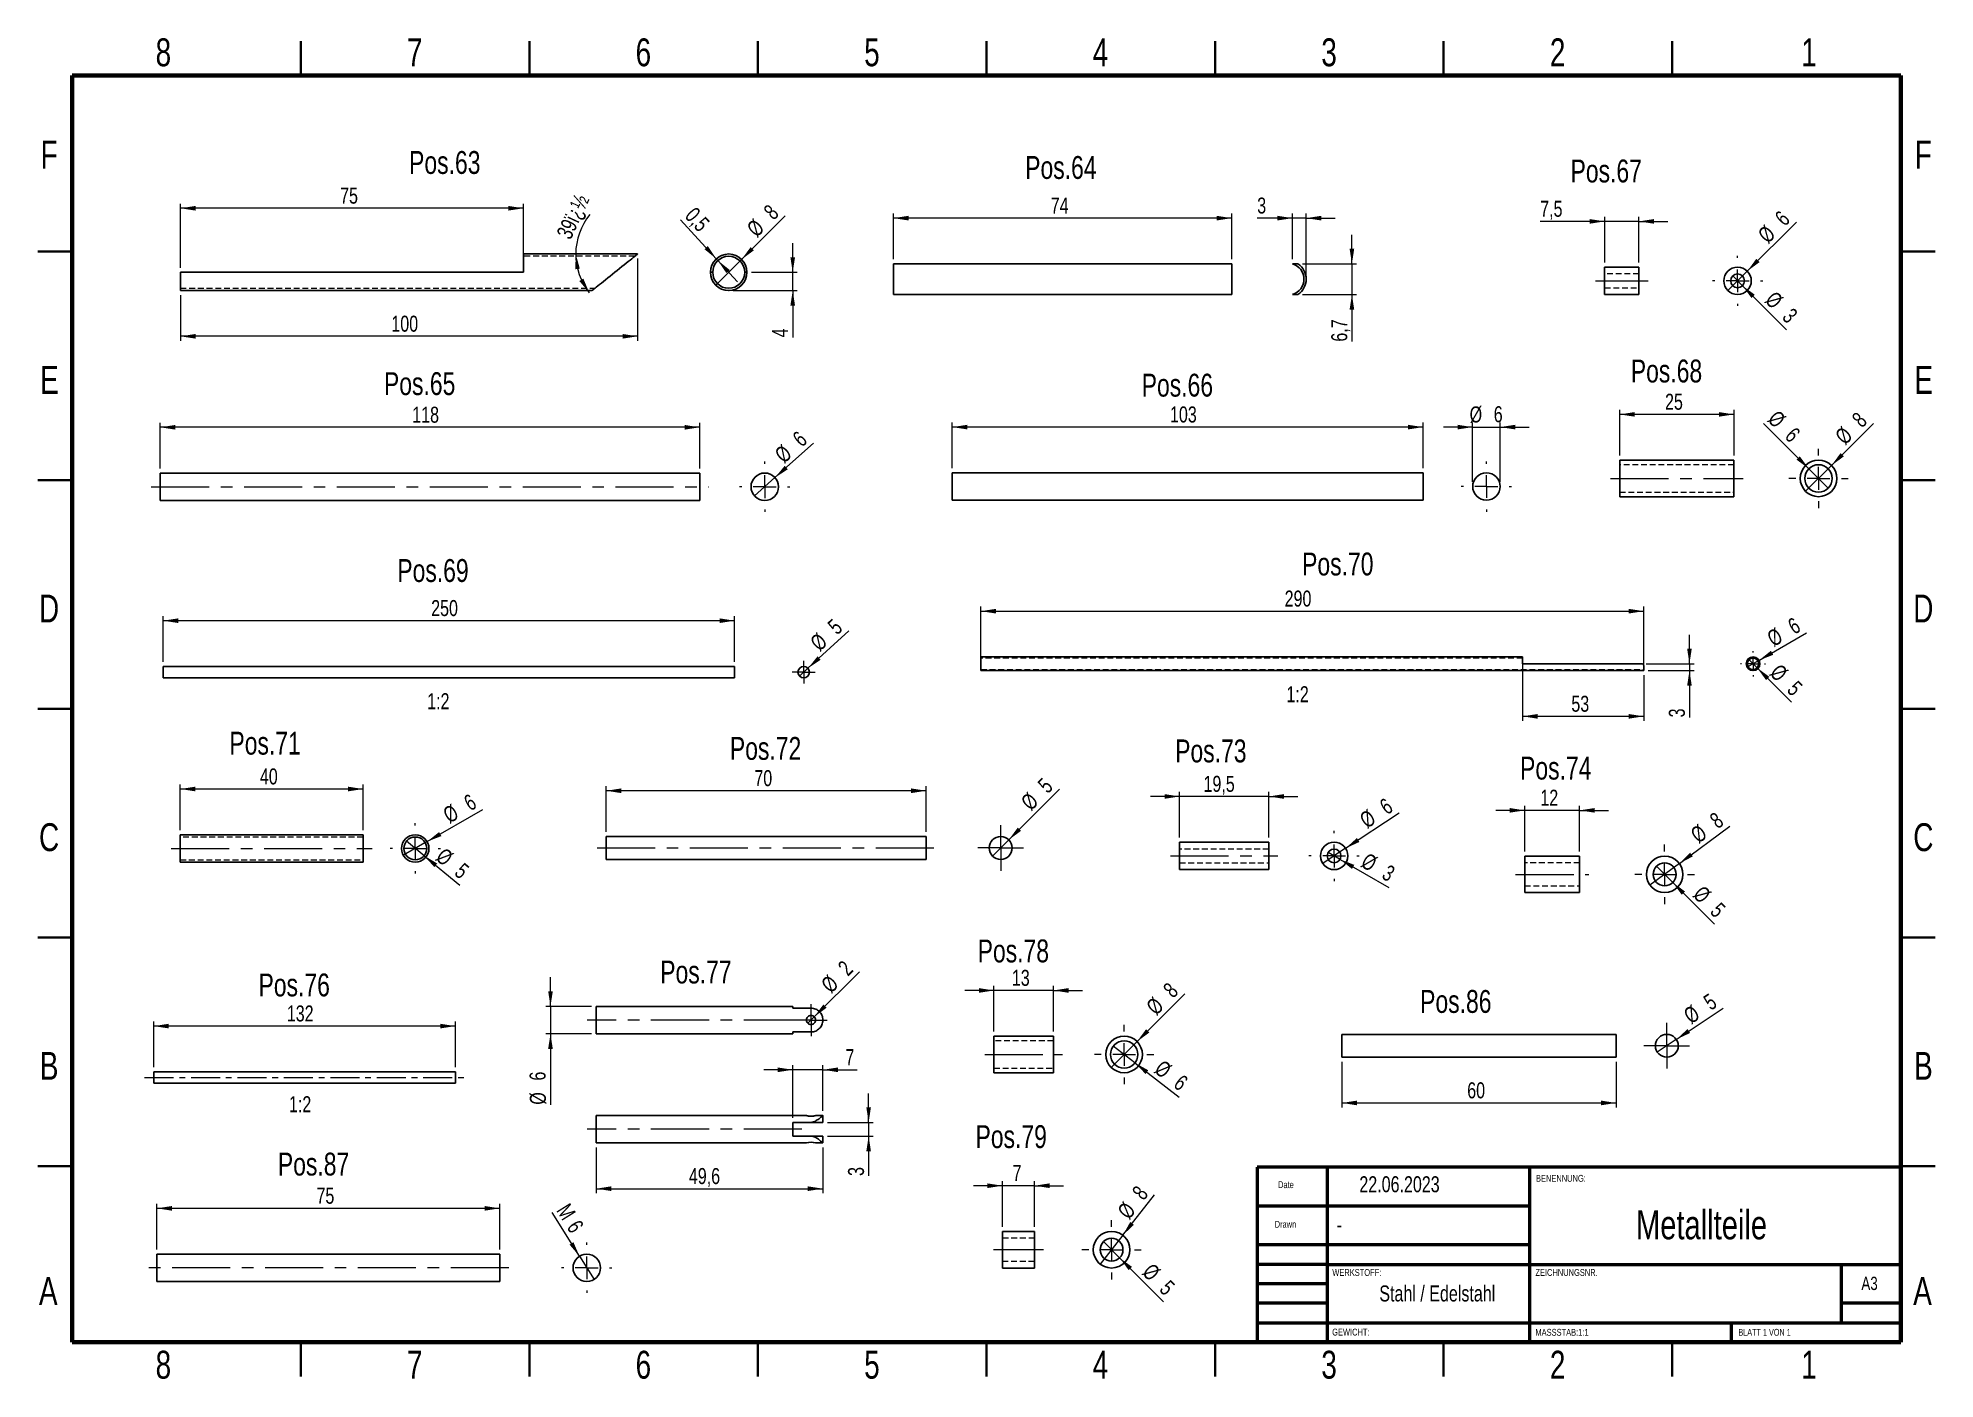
# Model space of a CAD drawing. Header units: millimetres. Extents: x 2 to 418, y 2 to 295.
import ezdxf

# ---------------------------------------------------------------- set-up
doc = ezdxf.new("R2010")
doc.units = ezdxf.units.MM
doc.header["$PDSIZE"] = -1
doc.linetypes.add('CENTERX2', pattern=[20.32, 12.7, -2.54, 2.54, -2.54])
doc.linetypes.add('HIDDEN', pattern=[1.905, 1.27, -0.635])
doc.styles.add('SLDTEXTSTYLE0', font='TXT', dxfattribs={"width": 0.75})
doc.styles.add('SLDTEXTSTYLE1', font='TXT', dxfattribs={"width": 0.692308})
doc.dimstyles.new('SLDDIMSTYLE0', dxfattribs={"dimtxt": 3.5, "dimasz": 3.302, "dimexe": 0, "dimexo": 0.0625, "dimgap": 0.875, "dimtad": 1, "dimdec": 1, "dimrnd": 1e-09, "dimzin": 12, "dimdsep": 46, "dimtxsty": 'SLDTEXTSTYLE0', "dimsah": 1, "dimcen": 0.09, "dimadec": 0, "dimazin": 3, "dimtfac": 1, "dimtdec": 1, "dimtofl": 0, "dimtmove": 0, "dimatfit": 3, "dimfxl": 1, "dimfrac": 2, "dimtolj": 1, "dimtzin": 12, "dimarcsym": 0})
doc.dimstyles.new('SLDDIMSTYLE1', dxfattribs={"dimtxt": 3.5, "dimasz": 3.302, "dimexe": 0, "dimexo": 0.0625, "dimgap": 0.875, "dimtad": 1, "dimdec": 4, "dimzin": 12, "dimdsep": 46, "dimtxsty": 'SLDTEXTSTYLE0', "dimsah": 1, "dimcen": 0.09, "dimadec": 0, "dimazin": 3, "dimtfac": 1, "dimtdec": 0, "dimtofl": 0, "dimtmove": 0, "dimatfit": 3, "dimfxl": 1, "dimfrac": 2, "dimtolj": 1, "dimtzin": 12, "dimarcsym": 0})
doc.dimstyles.new('SLDDIMSTYLE10', dxfattribs={"dimtxt": 3.5, "dimasz": 3.302, "dimexe": 0, "dimexo": 0.0625, "dimgap": 0.875, "dimtad": 1, "dimdec": 1, "dimrnd": 1e-09, "dimzin": 12, "dimdsep": 46, "dimtxsty": 'SLDTEXTSTYLE0', "dimblk1": 'NONE', "dimsah": 1, "dimcen": 0, "dimadec": 0, "dimazin": 3, "dimtfac": 1, "dimtdec": 1, "dimtmove": 0, "dimatfit": 3, "dimldrblk": 'NONE', "dimfxl": 1, "dimfrac": 2, "dimtolj": 1, "dimtzin": 12, "dimarcsym": 0})
doc.dimstyles.new('SLDDIMSTYLE2', dxfattribs={"dimtxt": 3.5, "dimasz": 3.302, "dimexe": 0, "dimexo": 0.0625, "dimgap": 0.875, "dimtad": 1, "dimdec": 1, "dimrnd": 1e-09, "dimzin": 12, "dimdsep": 46, "dimtxsty": 'SLDTEXTSTYLE0', "dimsah": 1, "dimcen": 0.09, "dimadec": 0, "dimazin": 3, "dimtfac": 1, "dimtdec": 1, "dimtmove": 0, "dimatfit": 0, "dimfxl": 1, "dimfrac": 2, "dimtolj": 1, "dimtzin": 12, "dimarcsym": 0})
doc.dimstyles.new('SLDDIMSTYLE3', dxfattribs={"dimtxt": 3.5, "dimasz": 3.302, "dimexe": 0, "dimexo": 0.0625, "dimgap": 0.875, "dimtad": 1, "dimdec": 1, "dimrnd": 1e-09, "dimzin": 12, "dimdsep": 46, "dimtxsty": 'SLDTEXTSTYLE0', "dimblk1": 'NONE', "dimsah": 1, "dimcen": 0, "dimadec": 0, "dimazin": 3, "dimtfac": 1, "dimtdec": 1, "dimtmove": 0, "dimatfit": 3, "dimldrblk": 'NONE', "dimfxl": 1, "dimfrac": 2, "dimtolj": 1, "dimtzin": 12, "dimarcsym": 0})
doc.dimstyles.new('SLDDIMSTYLE4', dxfattribs={"dimtxt": 3.5, "dimasz": 3.302, "dimexe": 0, "dimexo": 0.0625, "dimgap": 0.875, "dimtad": 1, "dimdec": 1, "dimrnd": 1e-09, "dimdsep": 46, "dimtxsty": 'SLDTEXTSTYLE0', "dimsah": 1, "dimcen": 0.09, "dimadec": 0, "dimazin": 2, "dimtfac": 1, "dimtdec": 1, "dimtmove": 0, "dimatfit": 0, "dimfxl": 1, "dimfrac": 2, "dimtolj": 1, "dimtzin": 12, "dimarcsym": 0})
doc.dimstyles.new('SLDDIMSTYLE5', dxfattribs={"dimtxt": 3.5, "dimasz": 3.302, "dimexe": 0, "dimexo": 0.0625, "dimgap": 0.875, "dimtad": 1, "dimdec": 1, "dimrnd": 1e-09, "dimzin": 12, "dimdsep": 46, "dimtxsty": 'SLDTEXTSTYLE0', "dimblk1": 'NONE', "dimsah": 1, "dimcen": 0, "dimadec": 0, "dimazin": 3, "dimtfac": 1, "dimtdec": 1, "dimtmove": 0, "dimatfit": 3, "dimldrblk": 'NONE', "dimfxl": 1, "dimfrac": 2, "dimtolj": 1, "dimtzin": 12, "dimarcsym": 0})
doc.dimstyles.new('SLDDIMSTYLE6', dxfattribs={"dimtxt": 3.5, "dimasz": 3.302, "dimexe": 0, "dimexo": 0.0625, "dimgap": 0.875, "dimtad": 1, "dimdec": 1, "dimlfac": 2, "dimrnd": 1e-09, "dimzin": 12, "dimdsep": 46, "dimtxsty": 'SLDTEXTSTYLE0', "dimsah": 1, "dimcen": 0.09, "dimadec": 0, "dimazin": 3, "dimtfac": 1, "dimtdec": 1, "dimtofl": 0, "dimtmove": 0, "dimatfit": 3, "dimfxl": 1, "dimfrac": 2, "dimtolj": 1, "dimtzin": 12, "dimarcsym": 0})
doc.dimstyles.new('SLDDIMSTYLE7', dxfattribs={"dimtxt": 3.5, "dimasz": 3.302, "dimexe": 0, "dimexo": 0.0625, "dimgap": 0.875, "dimtad": 1, "dimdec": 1, "dimlfac": 2, "dimrnd": 1e-09, "dimzin": 12, "dimdsep": 46, "dimtxsty": 'SLDTEXTSTYLE0', "dimblk1": 'NONE', "dimsah": 1, "dimcen": 0, "dimadec": 0, "dimazin": 3, "dimtfac": 1, "dimtdec": 1, "dimtmove": 0, "dimatfit": 3, "dimldrblk": 'NONE', "dimfxl": 1, "dimfrac": 2, "dimtolj": 1, "dimtzin": 12, "dimarcsym": 0})
doc.dimstyles.new('SLDDIMSTYLE8', dxfattribs={"dimtxt": 3.5, "dimasz": 3.302, "dimexe": 0, "dimexo": 0.0625, "dimgap": 0.875, "dimtad": 1, "dimdec": 1, "dimlfac": 2, "dimrnd": 1e-09, "dimzin": 12, "dimdsep": 46, "dimtxsty": 'SLDTEXTSTYLE0', "dimsah": 1, "dimcen": 0.09, "dimadec": 0, "dimazin": 3, "dimtfac": 1, "dimtdec": 1, "dimtmove": 0, "dimatfit": 0, "dimfxl": 1, "dimfrac": 2, "dimtolj": 1, "dimtzin": 12, "dimarcsym": 0})
doc.dimstyles.new('SLDDIMSTYLE9', dxfattribs={"dimtxt": 3.5, "dimasz": 3.302, "dimexe": 0, "dimexo": 0.0625, "dimgap": 0.875, "dimtad": 1, "dimdec": 0, "dimrnd": 1e-09, "dimzin": 12, "dimdsep": 46, "dimtxsty": 'SLDTEXTSTYLE0', "dimsah": 1, "dimcen": 0.09, "dimadec": 0, "dimazin": 3, "dimtfac": 1, "dimtdec": 0, "dimtmove": 0, "dimatfit": 0, "dimfxl": 1, "dimfrac": 2, "dimtolj": 1, "dimtzin": 12, "dimarcsym": 0})

msp = doc.modelspace()

# ---------------------------------------------------------------- texts
at = {"color": 7, "linetype": 'Continuous', "lineweight": 0}
for s, insert, char_height, attachment_point, style in [('8', (29.93862, 295.11369), 6.096, 2, 'SLDTEXTSTYLE0'), ('7', (84.93862, 295.11369), 6.096, 2, 'SLDTEXTSTYLE0'), ('6', (134.93862, 295.11369), 6.096, 2, 'SLDTEXTSTYLE0'), ('5', (184.93862, 295.11369), 6.096, 2, 'SLDTEXTSTYLE0'), ('4', (234.93862, 295.11369), 6.096, 2, 'SLDTEXTSTYLE0'), ('3', (284.93862, 295.11369), 6.096, 2, 'SLDTEXTSTYLE0'), ('2', (334.93862, 295.11369), 6.096, 2, 'SLDTEXTSTYLE0'), ('1', (389.93862, 295.11369), 6.096, 2, 'SLDTEXTSTYLE0'), ('F', (4.9365, 272.72569), 6.096, 2, 'SLDTEXTSTYLE0'), ('Pos.63', (83.69023, 270.47621), 5, 1, 'SLDTEXTSTYLE0'), ('F', (414.9365, 272.72569), 6.096, 2, 'SLDTEXTSTYLE0'), ('Pos.64', (218.46433, 269.38265), 5, 1, 'SLDTEXTSTYLE0'), ('Pos.67', (337.76243, 268.61207), 5, 1, 'SLDTEXTSTYLE0'), ('Pos.68', (350.94781, 224.86916), 5, 1, 'SLDTEXTSTYLE0'), ('E', (5.01058, 223.47569), 6.096, 2, 'SLDTEXTSTYLE0'), ('Pos.65', (78.19448, 222.11627), 5, 1, 'SLDTEXTSTYLE0'), ('Pos.66', (243.94894, 221.78037), 5, 1, 'SLDTEXTSTYLE0'), ('E', (415.01058, 223.47569), 6.096, 2, 'SLDTEXTSTYLE0'), ('Pos.70', (279.0431, 182.66959), 5, 1, 'SLDTEXTSTYLE0'), ('Pos.69', (81.11124, 181.24225), 5, 1, 'SLDTEXTSTYLE0'), ('D', (4.93015, 173.47569), 6.096, 2, 'SLDTEXTSTYLE0'), ('D', (414.93015, 173.47569), 6.096, 2, 'SLDTEXTSTYLE0'), ('1:2', (87.64798, 151.91044), 3.5, 1, 'SLDTEXTSTYLE0'), ('1:2', (275.61227, 153.4427), 3.5, 1, 'SLDTEXTSTYLE0'), ('Pos.71', (44.38655, 143.48894), 5, 1, 'SLDTEXTSTYLE0'), ('Pos.72', (153.86855, 142.34425), 5, 1, 'SLDTEXTSTYLE0'), ('Pos.73', (251.26895, 141.79303), 5, 1, 'SLDTEXTSTYLE0'), ('Pos.74', (326.72319, 138.03105), 5, 1, 'SLDTEXTSTYLE0'), ('C', (4.9365, 123.47569), 6.096, 2, 'SLDTEXTSTYLE0'), ('C', (414.9365, 123.47569), 6.096, 2, 'SLDTEXTSTYLE0'), ('Pos.78', (208.06486, 98.052), 5, 1, 'SLDTEXTSTYLE0'), ('Pos.77', (138.62703, 93.44483), 5, 1, 'SLDTEXTSTYLE0'), ('Pos.76', (50.7525, 90.61573), 5, 1, 'SLDTEXTSTYLE0'), ('Pos.86', (304.8601, 87.00625), 5, 1, 'SLDTEXTSTYLE0'), ('B', (4.95343, 73.47569), 6.096, 2, 'SLDTEXTSTYLE0'), ('B', (414.95343, 73.47569), 6.096, 2, 'SLDTEXTSTYLE0'), ('1:2', (57.41559, 63.78515), 3.5, 1, 'SLDTEXTSTYLE0'), ('Pos.79', (207.59753, 57.4479), 5, 1, 'SLDTEXTSTYLE0'), ('Pos.87', (54.98973, 51.43971), 5, 1, 'SLDTEXTSTYLE0'), ('22.06.2023', (291.56554, 46.27866), 3.5, 1, 'SLDTEXTSTYLE0'), ('BENENNUNG:', (330.20209, 46.57618), 1.5, 1, 'SLDTEXTSTYLE0'), ('Date', (273.78208, 45.18133), 1.5, 1, 'SLDTEXTSTYLE0'), ('Metallteile', (366.41321, 38.83476), 6.35, 2, 'SLDTEXTSTYLE0'), ('Drawn', (273.03156, 36.51915), 1.5, 1, 'SLDTEXTSTYLE0'), ('-', (286.57277, 37.44797), 3.5, 1, 'SLDTEXTSTYLE0'), ('WERKSTOFF:', (285.64586, 25.98606), 1.5, 1, 'SLDTEXTSTYLE0'), ('ZEICHNUNGSNR.', (330.07397, 25.98606), 1.5, 1, 'SLDTEXTSTYLE0'), ('A', (4.75658, 24.22569), 6.096, 2, 'SLDTEXTSTYLE0'), ('Stahl / Edelstahl', (295.93082, 22.39826), 3.5, 1, 'SLDTEXTSTYLE0'), ('A3', (401.38873, 24.30044), 2.910417, 1, 'SLDTEXTSTYLE0'), ('A', (414.75658, 24.22569), 6.096, 2, 'SLDTEXTSTYLE0'), ('GEWICHT:', (285.61781, 12.94931), 1.4986, 1, 'SLDTEXTSTYLE0'), ('MASSSTAB:1:1', (330.07397, 12.90009), 1.5, 1, 'SLDTEXTSTYLE0'), ('BLATT 1 VON 1', (374.47829, 12.90009), 1.5, 1, 'SLDTEXTSTYLE1'), ('8', (29.93862, 8.11369), 6.096, 2, 'SLDTEXTSTYLE0'), ('7', (84.93862, 8.11369), 6.096, 2, 'SLDTEXTSTYLE0'), ('6', (134.93862, 8.11369), 6.096, 2, 'SLDTEXTSTYLE0'), ('5', (184.93862, 8.11369), 6.096, 2, 'SLDTEXTSTYLE0'), ('4', (234.93862, 8.11369), 6.096, 2, 'SLDTEXTSTYLE0'), ('3', (284.93862, 8.11369), 6.096, 2, 'SLDTEXTSTYLE0'), ('2', (334.93862, 8.11369), 6.096, 2, 'SLDTEXTSTYLE0'), ('1', (389.93862, 8.11369), 6.096, 2, 'SLDTEXTSTYLE0')]:
    msp.add_mtext(s, dxfattribs=dict(at, insert=insert, char_height=char_height, attachment_point=attachment_point, style=style))

# ---------------------------------------------------------------- blocks, each defined once
blk = doc.blocks.new('_D')
at = {"color": 7, "linetype": 'Continuous', "lineweight": 18}
for p, q in [((133.69, 246.96), (133.69, 228.96)), ((33.69, 238.96), (33.69, 228.96)), ((133.69, 229.96), (33.69, 229.96))]:
    blk.add_line(p, q, dxfattribs=at)
for points in [[(33.69, 229.96), (36.99, 229.45), (36.99, 230.47)], [(133.69, 229.96), (130.39, 230.47), (130.39, 229.45)]]:
    blk.add_solid(points, dxfattribs=at)
at = {"color": 7, "linetype": 'Continuous', "lineweight": 18, "insert": (79.81, 234.47), "char_height": 3.5, "attachment_point": 1, "style": 'SLDTEXTSTYLE0'}
blk.add_mtext('100', dxfattribs=at)
blk = doc.blocks.new('_D_1')
at = {"color": 7, "linetype": 'Continuous', "lineweight": 18}
for p, q in [((33.69, 244.96), (33.69, 258.96)), ((108.69, 257.96), (33.69, 257.96)), ((108.69, 244.96), (108.69, 258.96))]:
    blk.add_line(p, q, dxfattribs=at)
for points in [[(33.69, 257.96), (36.99, 257.45), (36.99, 258.47)], [(108.69, 257.96), (105.39, 258.47), (105.39, 257.45)]]:
    blk.add_solid(points, dxfattribs=at)
at = {"color": 7, "linetype": 'Continuous', "lineweight": 18, "insert": (68.6, 262.47), "char_height": 3.5, "attachment_point": 1, "style": 'SLDTEXTSTYLE0'}
blk.add_mtext('75', dxfattribs=at)
blk = doc.blocks.new('_D_2')
at = {"color": 7, "linetype": 'Continuous', "lineweight": 18}
for start, end in [(140.5078, 180), (180, 218.6598)]:
    blk.add_arc((133.69, 247.96), 13.54, start, end, dxfattribs=at)
for points in [[(120.15, 247.96), (120.04, 244.62), (121.04, 244.74)], [(123.11, 239.5), (121.81, 242.58), (120.94, 242.04)]]:
    blk.add_solid(points, dxfattribs=at)
at = {"color": 7, "linetype": 'Continuous', "lineweight": 18, "insert": (115.83, 252.38), "char_height": 3.5, "attachment_point": 1, "rotation": 65.0739, "style": 'SLDTEXTSTYLE0'}
blk.add_mtext('39ï¿½', dxfattribs=at)
blk = doc.blocks.new('_D_3')
at = {"color": 7, "linetype": 'Continuous', "lineweight": 18}
for p, q in [((167.61, 243.96), (167.61, 250.31)), ((158.61, 243.96), (168.61, 243.96)), ((167.61, 239.96), (167.61, 243.96)), ((154.61, 239.96), (168.61, 239.96)), ((167.61, 239.96), (167.61, 229.73))]:
    blk.add_line(p, q, dxfattribs=at)
for points in [[(167.61, 243.96), (168.12, 247.26), (167.1, 247.26)], [(167.61, 239.96), (167.1, 236.66), (168.12, 236.66)]]:
    blk.add_solid(points, dxfattribs=at)
at = {"color": 7, "linetype": 'Continuous', "lineweight": 18, "insert": (163.1, 229.73), "char_height": 3.5, "attachment_point": 1, "rotation": 90, "style": 'SLDTEXTSTYLE0'}
blk.add_mtext('4', dxfattribs=at)
blk = doc.blocks.new('_D_4')
at = {"color": 7, "linetype": 'Continuous', "lineweight": 18}
for q in [(165.97, 256.33), (150.78, 241.13)]:
    blk.add_line((156.44, 246.79), q, dxfattribs=at)
blk.add_solid([(156.44, 246.79), (159.13, 248.77), (158.41, 249.48)], dxfattribs=at)
at = {"color": 7, "linetype": 'Continuous', "lineweight": 18, "char_height": 3.5, "attachment_point": 1, "rotation": 45, "style": 'SLDTEXTSTYLE0'}
for s, insert in [('8', (160.95, 257.68)), ('%%c', (157.26, 253.91))]:
    blk.add_mtext(s, dxfattribs=dict(at, insert=insert))
blk = doc.blocks.new('_None')
blk = doc.blocks.new('_D_5')
at = {"color": 7, "linetype": 'Continuous', "lineweight": 18}
for p, q in [((150.9, 246.91), (143.07, 255.45)), ((151.24, 246.54), (150.9, 246.91)), ((151.24, 246.54), (155.53, 241.86))]:
    blk.add_line(p, q, dxfattribs=at)
for points in [[(150.9, 246.91), (149.05, 249.69), (148.3, 249)], [(151.24, 246.54), (153.1, 243.77), (153.85, 244.45)]]:
    blk.add_solid(points, dxfattribs=at)
at = {"color": 7, "linetype": 'Continuous', "lineweight": 18, "insert": (146.39, 258.5), "char_height": 3.5, "attachment_point": 1, "rotation": 312.5287, "style": 'SLDTEXTSTYLE0'}
blk.add_mtext('0,5', dxfattribs=at)
blk = doc.blocks.new('_D_6')
at = {"color": 7, "linetype": 'Continuous', "lineweight": 18}
for p, q in [((189.64, 246.8), (189.64, 256.8)), ((263.64, 255.8), (189.64, 255.8)), ((263.64, 246.8), (263.64, 256.8))]:
    blk.add_line(p, q, dxfattribs=at)
for points in [[(189.64, 255.8), (192.94, 255.29), (192.94, 256.31)], [(263.64, 255.8), (260.34, 256.31), (260.34, 255.29)]]:
    blk.add_solid(points, dxfattribs=at)
at = {"color": 7, "linetype": 'Continuous', "lineweight": 18, "insert": (224.05, 260.31), "char_height": 3.5, "attachment_point": 1, "style": 'SLDTEXTSTYLE0'}
blk.add_mtext('74', dxfattribs=at)
blk = doc.blocks.new('_D_7')
at = {"color": 7, "linetype": 'Continuous', "lineweight": 18}
for p, q in [((276.95, 255.8), (269.22, 255.8)), ((276.95, 246.8), (276.95, 256.8)), ((279.94, 255.8), (276.95, 255.8)), ((279.94, 243.45), (279.94, 256.8)), ((279.94, 255.8), (286.29, 255.8))]:
    blk.add_line(p, q, dxfattribs=at)
for points in [[(276.95, 255.8), (273.65, 256.31), (273.65, 255.29)], [(279.94, 255.8), (283.24, 255.29), (283.24, 256.31)]]:
    blk.add_solid(points, dxfattribs=at)
at = {"color": 7, "linetype": 'Continuous', "lineweight": 18, "insert": (269.22, 260.31), "char_height": 3.5, "attachment_point": 1, "style": 'SLDTEXTSTYLE0'}
blk.add_mtext('3', dxfattribs=at)
blk = doc.blocks.new('_D_8')
at = {"color": 7, "linetype": 'Continuous', "lineweight": 18}
for p, q in [((289.94, 245.8), (289.94, 252.15)), ((279.12, 245.8), (290.94, 245.8)), ((289.94, 245.8), (289.94, 239.1)), ((279.12, 239.1), (290.94, 239.1)), ((289.94, 239.1), (289.94, 228.79))]:
    blk.add_line(p, q, dxfattribs=at)
for points in [[(289.94, 245.8), (290.44, 249.1), (289.43, 249.1)], [(289.94, 239.1), (289.43, 235.8), (290.44, 235.8)]]:
    blk.add_solid(points, dxfattribs=at)
at = {"color": 7, "linetype": 'Continuous', "lineweight": 18, "insert": (285.42, 228.79), "char_height": 3.5, "attachment_point": 1, "rotation": 90, "style": 'SLDTEXTSTYLE0'}
blk.add_mtext('6,7', dxfattribs=at)
blk = doc.blocks.new('_D_9')
at = {"color": 7, "linetype": 'Continuous', "lineweight": 18}
for p, q in [((29.26, 201.06), (29.26, 211.06)), ((147.26, 210.06), (29.26, 210.06)), ((147.26, 201.06), (147.26, 211.06))]:
    blk.add_line(p, q, dxfattribs=at)
for points in [[(29.26, 210.06), (32.57, 209.55), (32.57, 210.57)], [(147.26, 210.06), (143.96, 210.57), (143.96, 209.55)]]:
    blk.add_solid(points, dxfattribs=at)
at = {"color": 7, "linetype": 'Continuous', "lineweight": 18, "insert": (84.38, 214.57), "char_height": 3.5, "attachment_point": 1, "style": 'SLDTEXTSTYLE0'}
blk.add_mtext('118', dxfattribs=at)
blk = doc.blocks.new('_D_10')
at = {"color": 7, "linetype": 'Continuous', "lineweight": 18}
for q in [(172.16, 206.57), (159.25, 195.06)]:
    blk.add_line((163.73, 199.06), q, dxfattribs=at)
blk.add_solid([(163.73, 199.06), (166.53, 200.87), (165.85, 201.63)], dxfattribs=at)
at = {"color": 7, "linetype": 'Continuous', "lineweight": 18, "char_height": 3.5, "attachment_point": 1, "rotation": 41.7216, "style": 'SLDTEXTSTYLE0'}
for s, insert in [('6', (167.25, 208.19)), ('%%c', (163.35, 204.64))]:
    blk.add_mtext(s, dxfattribs=dict(at, insert=insert))
blk = doc.blocks.new('SW_CENTERMARKSYMBOL_0')
at = {"color": 0, "linetype": 'Continuous', "lineweight": 0}
for p, q in [((0, 5), (0, 5.5)), ((-5, 0), (-5.5, 0)), ((0, 0), (-2.5, 0)), ((0, 0), (0, 2.5)), ((0, 0), (0, -2.5)), ((0, 0), (2.5, 0)), ((5, 0), (5.5, 0)), ((0, -5), (0, -5.5))]:
    blk.add_line(p, q, dxfattribs=at)
blk = doc.blocks.new('_D_11')
at = {"color": 7, "linetype": 'Continuous', "lineweight": 18}
for p, q in [((202.52, 201.1), (202.52, 211.1)), ((305.52, 210.1), (202.52, 210.1)), ((305.52, 201.1), (305.52, 211.1))]:
    blk.add_line(p, q, dxfattribs=at)
for points in [[(202.52, 210.1), (205.82, 209.6), (205.82, 210.61)], [(305.52, 210.1), (302.22, 210.61), (302.22, 209.6)]]:
    blk.add_solid(points, dxfattribs=at)
at = {"color": 7, "linetype": 'Continuous', "lineweight": 18, "insert": (250.14, 214.62), "char_height": 3.5, "attachment_point": 1, "style": 'SLDTEXTSTYLE0'}
blk.add_mtext('103', dxfattribs=at)
blk = doc.blocks.new('_D_12')
at = {"color": 7, "linetype": 'Continuous', "lineweight": 18}
for p, q in [((316.35, 210.1), (310, 210.1)), ((316.35, 198.1), (316.35, 211.1)), ((316.35, 210.1), (322.35, 210.1)), ((322.35, 198.1), (322.35, 211.1)), ((322.35, 210.1), (328.7, 210.1))]:
    blk.add_line(p, q, dxfattribs=at)
for points in [[(316.35, 210.1), (313.05, 210.61), (313.05, 209.6)], [(322.35, 210.1), (325.66, 209.6), (325.66, 210.61)]]:
    blk.add_solid(points, dxfattribs=at)
at = {"color": 7, "linetype": 'Continuous', "lineweight": 18, "char_height": 3.5, "attachment_point": 1, "style": 'SLDTEXTSTYLE0'}
for s, insert in [('%%c', (315.69, 214.62)), ('6', (320.96, 214.67))]:
    blk.add_mtext(s, dxfattribs=dict(at, insert=insert))
blk = doc.blocks.new('SW_CENTERMARKSYMBOL_1')
at = {"color": 0, "linetype": 'Continuous', "lineweight": 0}
for p, q in [((0, 5), (0, 5.5)), ((-5, 0), (-5.5, 0)), ((0, 0), (-2.5, 0)), ((0, 0), (0, 2.5)), ((0, 0), (0, -2.5)), ((0, 0), (2.5, 0)), ((5, 0), (5.5, 0)), ((0, -5), (0, -5.5))]:
    blk.add_line(p, q, dxfattribs=at)
blk = doc.blocks.new('_D_13')
at = {"color": 7, "linetype": 'Continuous', "lineweight": 18}
for p, q in [((345.23, 255.09), (331.12, 255.09)), ((345.23, 246.09), (345.23, 256.09)), ((352.73, 255.09), (345.23, 255.09)), ((352.73, 246.09), (352.73, 256.09)), ((352.73, 255.09), (359.08, 255.09))]:
    blk.add_line(p, q, dxfattribs=at)
for points in [[(345.23, 255.09), (341.92, 255.6), (341.92, 254.58)], [(352.73, 255.09), (356.03, 254.58), (356.03, 255.6)]]:
    blk.add_solid(points, dxfattribs=at)
at = {"color": 7, "linetype": 'Continuous', "lineweight": 18, "insert": (331.12, 259.6), "char_height": 3.5, "attachment_point": 1, "style": 'SLDTEXTSTYLE0'}
blk.add_mtext('7,5', dxfattribs=at)
blk = doc.blocks.new('_D_14')
at = {"color": 7, "linetype": 'Continuous', "lineweight": 18}
for q in [(387.17, 254.95), (372.19, 239.97)]:
    blk.add_line((376.43, 244.21), q, dxfattribs=at)
blk.add_solid([(376.43, 244.21), (379.12, 246.19), (378.4, 246.91)], dxfattribs=at)
at = {"color": 7, "linetype": 'Continuous', "lineweight": 18, "char_height": 3.5, "attachment_point": 1, "rotation": 45, "style": 'SLDTEXTSTYLE0'}
for s, insert in [('6', (382.15, 256.32)), ('%%c', (378.45, 252.55))]:
    blk.add_mtext(s, dxfattribs=dict(at, insert=insert))
blk = doc.blocks.new('_D_15')
at = {"color": 7, "linetype": 'Continuous', "lineweight": 18}
for q in [(373.25, 243.15), (384.99, 231.41)]:
    blk.add_line((375.37, 241.03), q, dxfattribs=at)
blk.add_solid([(375.37, 241.03), (377.34, 238.34), (378.06, 239.06)], dxfattribs=at)
at = {"color": 7, "linetype": 'Continuous', "lineweight": 18, "char_height": 3.5, "attachment_point": 1, "rotation": 315, "style": 'SLDTEXTSTYLE0'}
for s, insert in [('%%c', (382.56, 240.1)), ('3', (386.33, 236.41))]:
    blk.add_mtext(s, dxfattribs=dict(at, insert=insert))
blk = doc.blocks.new('SW_CENTERMARKSYMBOL_2')
at = {"color": 0, "linetype": 'Continuous', "lineweight": 0}
for p, q in [((0, 5), (0, 5.5)), ((-5, 0), (-5.5, 0)), ((0, 0), (-2.5, 0)), ((0, 0), (0, 2.5)), ((0, 0), (0, -2.5)), ((0, 0), (2.5, 0)), ((5, 0), (5.5, 0)), ((0, -5), (0, -5.5))]:
    blk.add_line(p, q, dxfattribs=at)
blk = doc.blocks.new('_D_16')
at = {"color": 7, "linetype": 'Continuous', "lineweight": 18}
for p, q in [((348.52, 203.88), (348.52, 213.88)), ((373.52, 212.88), (348.52, 212.88)), ((373.52, 203.88), (373.52, 213.88))]:
    blk.add_line(p, q, dxfattribs=at)
for points in [[(348.52, 212.88), (351.82, 212.38), (351.82, 213.39)], [(373.52, 212.88), (370.22, 213.39), (370.22, 212.38)]]:
    blk.add_solid(points, dxfattribs=at)
at = {"color": 7, "linetype": 'Continuous', "lineweight": 18, "insert": (358.43, 217.4), "char_height": 3.5, "attachment_point": 1, "style": 'SLDTEXTSTYLE0'}
blk.add_mtext('25', dxfattribs=at)
blk = doc.blocks.new('_D_17')
at = {"color": 7, "linetype": 'Continuous', "lineweight": 18}
for q in [(404.04, 210.91), (389.18, 196.06)]:
    blk.add_line((394.84, 201.71), q, dxfattribs=at)
blk.add_solid([(394.84, 201.71), (397.54, 203.69), (396.82, 204.41)], dxfattribs=at)
at = {"color": 7, "linetype": 'Continuous', "lineweight": 18, "char_height": 3.5, "attachment_point": 1, "rotation": 45, "style": 'SLDTEXTSTYLE0'}
for s, insert in [('8', (399.02, 212.27)), ('%%c', (395.33, 208.5))]:
    blk.add_mtext(s, dxfattribs=dict(at, insert=insert))
blk = doc.blocks.new('_D_18')
at = {"color": 7, "linetype": 'Continuous', "lineweight": 18}
for q in [(379.99, 210.91), (394.13, 196.76)]:
    blk.add_line((389.89, 201.01), q, dxfattribs=at)
blk.add_solid([(389.89, 201.01), (387.92, 203.7), (387.2, 202.98)], dxfattribs=at)
at = {"color": 7, "linetype": 'Continuous', "lineweight": 18, "char_height": 3.5, "attachment_point": 1, "rotation": 315, "style": 'SLDTEXTSTYLE0'}
for s, insert in [('%%c', (383.14, 214.06)), ('6', (386.91, 210.36))]:
    blk.add_mtext(s, dxfattribs=dict(at, insert=insert))
blk = doc.blocks.new('SW_CENTERMARKSYMBOL_3')
at = {"color": 0, "linetype": 'Continuous', "lineweight": 0}
for p, q in [((0, 5), (0, 6.5)), ((-5, 0), (-6.5, 0)), ((0, 0), (-2.5, 0)), ((0, 0), (0, 2.5)), ((0, 0), (0, -2.5)), ((0, 0), (2.5, 0)), ((5, 0), (6.5, 0)), ((0, -5), (0, -6.5))]:
    blk.add_line(p, q, dxfattribs=at)
blk = doc.blocks.new('_D_19')
at = {"color": 7, "linetype": 'Continuous', "lineweight": 18}
for p, q in [((29.9, 158.77), (29.9, 168.77)), ((154.9, 167.77), (29.9, 167.77)), ((154.9, 158.77), (154.9, 168.77))]:
    blk.add_line(p, q, dxfattribs=at)
for points in [[(29.9, 167.77), (33.2, 167.26), (33.2, 168.28)], [(154.9, 167.77), (151.6, 168.28), (151.6, 167.26)]]:
    blk.add_solid(points, dxfattribs=at)
at = {"color": 7, "linetype": 'Continuous', "lineweight": 18, "insert": (88.52, 172.28), "char_height": 3.5, "attachment_point": 1, "style": 'SLDTEXTSTYLE0'}
blk.add_mtext('250', dxfattribs=at)
blk = doc.blocks.new('_D_20')
at = {"color": 7, "linetype": 'Continuous', "lineweight": 18}
for q in [(179.87, 165.56), (169.09, 155.67)]:
    blk.add_line((170.94, 157.36), q, dxfattribs=at)
blk.add_solid([(170.94, 157.36), (173.71, 159.22), (173.03, 159.97)], dxfattribs=at)
at = {"color": 7, "linetype": 'Continuous', "lineweight": 18, "char_height": 3.5, "attachment_point": 1, "rotation": 42.5288, "style": 'SLDTEXTSTYLE0'}
for s, insert in [('5', (174.95, 167.09)), ('%%c', (171.1, 163.49))]:
    blk.add_mtext(s, dxfattribs=dict(at, insert=insert))
blk = doc.blocks.new('SW_CENTERMARKSYMBOL_4')
at = {"color": 0, "linetype": 'Continuous', "lineweight": 0}
for p, q in [((-1.25, 0), (-2.5, 0)), ((0, 0), (-1.25, 0)), ((0, 1.25), (0, 2.5)), ((0, 0), (0, 1.25)), ((0, 0), (0, -1.25)), ((0, 0), (1.25, 0)), ((1.25, 0), (2.5, 0)), ((0, -1.25), (0, -2.5))]:
    blk.add_line(p, q, dxfattribs=at)
blk = doc.blocks.new('_D_21')
at = {"color": 7, "linetype": 'Continuous', "lineweight": 18}
for p, q in [((208.77, 157.85), (208.77, 170.85)), ((353.77, 157.85), (353.77, 170.85)), ((208.77, 169.85), (353.77, 169.85))]:
    blk.add_line(p, q, dxfattribs=at)
for points in [[(208.77, 169.85), (212.08, 169.34), (212.08, 170.36)], [(353.77, 169.85), (350.47, 170.36), (350.47, 169.34)]]:
    blk.add_solid(points, dxfattribs=at)
at = {"color": 7, "linetype": 'Continuous', "lineweight": 18, "insert": (275.22, 174.36), "char_height": 3.5, "attachment_point": 1, "style": 'SLDTEXTSTYLE0'}
blk.add_mtext('290', dxfattribs=at)
blk = doc.blocks.new('_D_22')
at = {"color": 7, "linetype": 'Continuous', "lineweight": 18}
for p, q in [((327.27, 158.6), (327.27, 145.85)), ((353.77, 155.85), (353.77, 145.85)), ((353.77, 146.85), (327.27, 146.85))]:
    blk.add_line(p, q, dxfattribs=at)
for points in [[(327.27, 146.85), (330.58, 146.34), (330.58, 147.36)], [(353.77, 146.85), (350.47, 147.36), (350.47, 146.34)]]:
    blk.add_solid(points, dxfattribs=at)
at = {"color": 7, "linetype": 'Continuous', "lineweight": 18, "insert": (337.94, 151.36), "char_height": 3.5, "attachment_point": 1, "style": 'SLDTEXTSTYLE0'}
blk.add_mtext('53', dxfattribs=at)
blk = doc.blocks.new('_D_23')
at = {"color": 7, "linetype": 'Continuous', "lineweight": 18}
for p, q in [((363.77, 158.35), (363.77, 164.7)), ((354.27, 158.35), (364.77, 158.35)), ((363.77, 158.35), (363.77, 156.85)), ((354.77, 156.85), (364.77, 156.85)), ((363.77, 156.85), (363.77, 146.62))]:
    blk.add_line(p, q, dxfattribs=at)
for points in [[(363.77, 158.35), (364.28, 161.65), (363.27, 161.65)], [(363.77, 156.85), (363.27, 153.55), (364.28, 153.55)]]:
    blk.add_solid(points, dxfattribs=at)
at = {"color": 7, "linetype": 'Continuous', "lineweight": 18, "insert": (359.26, 146.62), "char_height": 3.5, "attachment_point": 1, "rotation": 90, "style": 'SLDTEXTSTYLE0'}
blk.add_mtext('3', dxfattribs=at)
blk = doc.blocks.new('_D_24')
at = {"color": 7, "linetype": 'Continuous', "lineweight": 18}
for q in [(389.4, 165.11), (376.38, 157.6)]:
    blk.add_line((378.98, 159.1), q, dxfattribs=at)
blk.add_solid([(378.98, 159.1), (382.1, 160.31), (381.59, 161.19)], dxfattribs=at)
at = {"color": 7, "linetype": 'Continuous', "lineweight": 18, "char_height": 3.5, "attachment_point": 1, "rotation": 30, "style": 'SLDTEXTSTYLE0'}
for s, insert in [('%%c', (380.39, 165)), ('6', (384.93, 167.68))]:
    blk.add_mtext(s, dxfattribs=dict(at, insert=insert))
blk = doc.blocks.new('_D_25')
at = {"color": 7, "linetype": 'Continuous', "lineweight": 18}
for q in [(376.8, 159.23), (386.09, 149.94)]:
    blk.add_line((378.57, 157.47), q, dxfattribs=at)
blk.add_solid([(378.57, 157.47), (380.54, 154.77), (381.26, 155.49)], dxfattribs=at)
at = {"color": 7, "linetype": 'Continuous', "lineweight": 18, "char_height": 3.5, "attachment_point": 1, "rotation": 315, "style": 'SLDTEXTSTYLE0'}
for s, insert in [('%%c', (383.61, 158.59)), ('5', (387.38, 154.9))]:
    blk.add_mtext(s, dxfattribs=dict(at, insert=insert))
blk = doc.blocks.new('SW_CENTERMARKSYMBOL_5')
at = {"color": 0, "linetype": 'Continuous', "lineweight": 0}
for p, q in [((-2.5, 0), (-2.75, 0)), ((0, 0), (-1.25, 0)), ((0, 2.5), (0, 2.75)), ((0, 0), (0, 1.25)), ((0, 0), (0, -1.25)), ((0, 0), (1.25, 0)), ((2.5, 0), (2.75, 0)), ((0, -2.5), (0, -2.75))]:
    blk.add_line(p, q, dxfattribs=at)
blk = doc.blocks.new('_D_26')
at = {"color": 7, "linetype": 'Continuous', "lineweight": 18}
for p, q in [((33.64, 121.96), (33.64, 131.96)), ((73.64, 130.96), (33.64, 130.96)), ((73.64, 121.96), (73.64, 131.96))]:
    blk.add_line(p, q, dxfattribs=at)
for points in [[(33.64, 130.96), (36.94, 130.45), (36.94, 131.47)], [(73.64, 130.96), (70.34, 131.47), (70.34, 130.45)]]:
    blk.add_solid(points, dxfattribs=at)
at = {"color": 7, "linetype": 'Continuous', "lineweight": 18, "insert": (51.05, 135.47), "char_height": 3.5, "attachment_point": 1, "style": 'SLDTEXTSTYLE0'}
blk.add_mtext('40', dxfattribs=at)
blk = doc.blocks.new('_D_27')
at = {"color": 7, "linetype": 'Continuous', "lineweight": 18}
for q in [(99.79, 126.48), (82.45, 116.46)]:
    blk.add_line((87.64, 119.46), q, dxfattribs=at)
blk.add_solid([(87.64, 119.46), (90.76, 120.67), (90.25, 121.55)], dxfattribs=at)
at = {"color": 7, "linetype": 'Continuous', "lineweight": 18, "char_height": 3.5, "attachment_point": 1, "rotation": 30, "style": 'SLDTEXTSTYLE0'}
for s, insert in [('6', (95.3, 129.08)), ('%%c', (90.75, 126.4))]:
    blk.add_mtext(s, dxfattribs=dict(at, insert=insert))
blk = doc.blocks.new('_D_28')
at = {"color": 7, "linetype": 'Continuous', "lineweight": 18}
for q in [(83.11, 119.55), (94.79, 109.96)]:
    blk.add_line((86.98, 116.38), q, dxfattribs=at)
blk.add_solid([(86.98, 116.38), (89.21, 113.89), (89.85, 114.67)], dxfattribs=at)
at = {"color": 7, "linetype": 'Continuous', "lineweight": 18, "char_height": 3.5, "attachment_point": 1, "rotation": 320.6101, "style": 'SLDTEXTSTYLE0'}
for s, insert in [('%%c', (91.5, 118.34)), ('5', (95.61, 115.03))]:
    blk.add_mtext(s, dxfattribs=dict(at, insert=insert))
blk = doc.blocks.new('SW_CENTERMARKSYMBOL_6')
at = {"color": 0, "linetype": 'Continuous', "lineweight": 0}
for p, q in [((0, 5), (0, 5.5)), ((-5, 0), (-5.5, 0)), ((0, 0), (-2.5, 0)), ((0, 0), (0, 2.5)), ((0, 0), (0, -2.5)), ((0, 0), (2.5, 0)), ((5, 0), (5.5, 0)), ((0, -5), (0, -5.5))]:
    blk.add_line(p, q, dxfattribs=at)
blk = doc.blocks.new('_D_29')
at = {"color": 7, "linetype": 'Continuous', "lineweight": 18}
for p, q in [((126.81, 121.58), (126.81, 131.58)), ((196.81, 130.58), (126.81, 130.58)), ((196.81, 121.58), (196.81, 131.58))]:
    blk.add_line(p, q, dxfattribs=at)
for points in [[(126.81, 130.58), (130.11, 130.07), (130.11, 131.09)], [(196.81, 130.58), (193.5, 131.09), (193.5, 130.07)]]:
    blk.add_solid(points, dxfattribs=at)
at = {"color": 7, "linetype": 'Continuous', "lineweight": 18, "insert": (159.22, 135.09), "char_height": 3.5, "attachment_point": 1, "style": 'SLDTEXTSTYLE0'}
blk.add_mtext('70', dxfattribs=at)
blk = doc.blocks.new('_D_30')
at = {"color": 7, "linetype": 'Continuous', "lineweight": 18}
for q in [(225.94, 130.91), (211.34, 116.31)]:
    blk.add_line((214.87, 119.85), q, dxfattribs=at)
blk.add_solid([(214.87, 119.85), (217.57, 121.82), (216.85, 122.54)], dxfattribs=at)
at = {"color": 7, "linetype": 'Continuous', "lineweight": 18, "char_height": 3.5, "attachment_point": 1, "rotation": 45, "style": 'SLDTEXTSTYLE0'}
for s, insert in [('5', (220.92, 132.28)), ('%%c', (217.23, 128.51))]:
    blk.add_mtext(s, dxfattribs=dict(at, insert=insert))
blk = doc.blocks.new('SW_CENTERMARKSYMBOL_7')
at = {"color": 0, "linetype": 'Continuous', "lineweight": 0}
for p, q in [((0, 2.5), (0, 5)), ((-2.5, 0), (-5, 0)), ((0, 0), (-2.5, 0)), ((0, 0), (0, 2.5)), ((0, 0), (0, -2.5)), ((0, 0), (2.5, 0)), ((2.5, 0), (5, 0)), ((0, -2.5), (0, -5))]:
    blk.add_line(p, q, dxfattribs=at)
blk = doc.blocks.new('_D_31')
at = {"color": 7, "linetype": 'Continuous', "lineweight": 18}
for p, q in [((252.25, 129.33), (245.9, 129.33)), ((252.25, 120.33), (252.25, 130.33)), ((271.75, 129.33), (252.25, 129.33)), ((271.75, 120.33), (271.75, 130.33)), ((271.75, 129.33), (278.1, 129.33))]:
    blk.add_line(p, q, dxfattribs=at)
for points in [[(252.25, 129.33), (248.94, 129.84), (248.94, 128.82)], [(271.75, 129.33), (275.05, 128.82), (275.05, 129.84)]]:
    blk.add_solid(points, dxfattribs=at)
at = {"color": 7, "linetype": 'Continuous', "lineweight": 18, "insert": (257.47, 133.84), "char_height": 3.5, "attachment_point": 1, "style": 'SLDTEXTSTYLE0'}
blk.add_mtext('19,5', dxfattribs=at)
blk = doc.blocks.new('_D_32')
at = {"color": 7, "linetype": 'Continuous', "lineweight": 18}
for q in [(300.28, 125.78), (283.55, 114.67)]:
    blk.add_line((288.55, 117.99), q, dxfattribs=at)
blk.add_solid([(288.55, 117.99), (291.58, 119.39), (291.02, 120.24)], dxfattribs=at)
at = {"color": 7, "linetype": 'Continuous', "lineweight": 18, "char_height": 3.5, "attachment_point": 1, "rotation": 33.5753, "style": 'SLDTEXTSTYLE0'}
for s, insert in [('6', (295.64, 128.1)), ('%%c', (291.27, 125.14))]:
    blk.add_mtext(s, dxfattribs=dict(at, insert=insert))
blk = doc.blocks.new('_D_33')
at = {"color": 7, "linetype": 'Continuous', "lineweight": 18}
for q in [(284.75, 117.08), (298.01, 109.42)]:
    blk.add_line((287.35, 115.58), q, dxfattribs=at)
blk.add_solid([(287.35, 115.58), (289.95, 113.49), (290.46, 114.37)], dxfattribs=at)
at = {"color": 7, "linetype": 'Continuous', "lineweight": 18, "char_height": 3.5, "attachment_point": 1, "rotation": 330, "style": 'SLDTEXTSTYLE0'}
for s, insert in [('%%c', (293.4, 117.17)), ('3', (298, 114.58))]:
    blk.add_mtext(s, dxfattribs=dict(at, insert=insert))
blk = doc.blocks.new('SW_CENTERMARKSYMBOL_8')
at = {"color": 0, "linetype": 'Continuous', "lineweight": 0}
for p, q in [((0, 5), (0, 5.5)), ((-5, 0), (-5.5, 0)), ((0, 0), (-2.5, 0)), ((0, 0), (0, 2.5)), ((0, 0), (0, -2.5)), ((0, 0), (2.5, 0)), ((5, 0), (5.5, 0)), ((0, -5), (0, -5.5))]:
    blk.add_line(p, q, dxfattribs=at)
blk = doc.blocks.new('_D_34')
at = {"color": 7, "linetype": 'Continuous', "lineweight": 18}
for p, q in [((327.75, 126.29), (321.4, 126.29)), ((327.75, 117.29), (327.75, 127.29)), ((339.75, 126.29), (327.75, 126.29)), ((339.75, 117.29), (339.75, 127.29)), ((339.75, 126.29), (346.1, 126.29))]:
    blk.add_line(p, q, dxfattribs=at)
for points in [[(327.75, 126.29), (324.45, 126.8), (324.45, 125.79)], [(339.75, 126.29), (343.05, 125.79), (343.05, 126.8)]]:
    blk.add_solid(points, dxfattribs=at)
at = {"color": 7, "linetype": 'Continuous', "lineweight": 18, "insert": (331.16, 130.81), "char_height": 3.5, "attachment_point": 1, "style": 'SLDTEXTSTYLE0'}
blk.add_mtext('12', dxfattribs=at)
blk = doc.blocks.new('_D_35')
at = {"color": 7, "linetype": 'Continuous', "lineweight": 18}
for q in [(372.63, 122.86), (355.13, 109.92)]:
    blk.add_line((361.56, 114.67), q, dxfattribs=at)
blk.add_solid([(361.56, 114.67), (364.52, 116.23), (363.92, 117.04)], dxfattribs=at)
at = {"color": 7, "linetype": 'Continuous', "lineweight": 18, "char_height": 3.5, "attachment_point": 1, "rotation": 36.4802, "style": 'SLDTEXTSTYLE0'}
for s, insert in [('8', (367.87, 124.95)), ('%%c', (363.66, 121.77))]:
    blk.add_mtext(s, dxfattribs=dict(at, insert=insert))
blk = doc.blocks.new('_D_36')
at = {"color": 7, "linetype": 'Continuous', "lineweight": 18}
for q in [(356.58, 114.06), (369.23, 101.42)]:
    blk.add_line((360.12, 110.53), q, dxfattribs=at)
blk.add_solid([(360.12, 110.53), (362.09, 107.83), (362.81, 108.55)], dxfattribs=at)
at = {"color": 7, "linetype": 'Continuous', "lineweight": 18, "char_height": 3.5, "attachment_point": 1, "rotation": 315, "style": 'SLDTEXTSTYLE0'}
for s, insert in [('%%c', (366.8, 110.11)), ('5', (370.57, 106.42))]:
    blk.add_mtext(s, dxfattribs=dict(at, insert=insert))
blk = doc.blocks.new('SW_CENTERMARKSYMBOL_9')
at = {"color": 0, "linetype": 'Continuous', "lineweight": 0}
for p, q in [((0, 5), (0, 6.5)), ((-5, 0), (-6.5, 0)), ((0, 0), (-2.5, 0)), ((0, 0), (0, 2.5)), ((0, 0), (0, -2.5)), ((0, 0), (2.5, 0)), ((5, 0), (6.5, 0)), ((0, -5), (0, -6.5))]:
    blk.add_line(p, q, dxfattribs=at)
blk = doc.blocks.new('_D_37')
at = {"color": 7, "linetype": 'Continuous', "lineweight": 18}
for p, q in [((27.82, 70.11), (27.82, 80.11)), ((93.82, 79.11), (27.82, 79.11)), ((93.82, 70.11), (93.82, 80.11))]:
    blk.add_line(p, q, dxfattribs=at)
for points in [[(27.82, 79.11), (31.12, 78.61), (31.12, 79.62)], [(93.82, 79.11), (90.52, 79.62), (90.52, 78.61)]]:
    blk.add_solid(points, dxfattribs=at)
at = {"color": 7, "linetype": 'Continuous', "lineweight": 18, "insert": (56.94, 83.63), "char_height": 3.5, "attachment_point": 1, "style": 'SLDTEXTSTYLE0'}
blk.add_mtext('132', dxfattribs=at)
blk = doc.blocks.new('_D_38')
at = {"color": 7, "linetype": 'Continuous', "lineweight": 18}
for p, q in [((114.62, 83.43), (114.62, 89.78)), ((123.62, 83.43), (113.62, 83.43)), ((114.62, 83.43), (114.62, 77.43)), ((123.62, 77.43), (113.62, 77.43)), ((114.62, 77.43), (114.62, 61.93))]:
    blk.add_line(p, q, dxfattribs=at)
for points in [[(114.62, 83.43), (115.13, 86.74), (114.11, 86.74)], [(114.62, 77.43), (114.11, 74.13), (115.13, 74.13)]]:
    blk.add_solid(points, dxfattribs=at)
at = {"color": 7, "linetype": 'Continuous', "lineweight": 18, "char_height": 3.5, "attachment_point": 1, "rotation": 90, "style": 'SLDTEXTSTYLE0'}
for s, insert in [('6', (110.05, 67.2)), ('%%c', (110.11, 61.93))]:
    blk.add_mtext(s, dxfattribs=dict(at, insert=insert))
blk = doc.blocks.new('_D_39')
at = {"color": 7, "linetype": 'Continuous', "lineweight": 18}
for q in [(182.2, 91.01), (170.91, 79.73)]:
    blk.add_line((172.32, 81.14), q, dxfattribs=at)
blk.add_solid([(172.32, 81.14), (175.02, 83.12), (174.3, 83.83)], dxfattribs=at)
at = {"color": 7, "linetype": 'Continuous', "lineweight": 18, "char_height": 3.5, "attachment_point": 1, "rotation": 45, "style": 'SLDTEXTSTYLE0'}
for s, insert in [('2', (177.2, 92.35)), ('%%c', (173.5, 88.58))]:
    blk.add_mtext(s, dxfattribs=dict(at, insert=insert))
blk = doc.blocks.new('SW_CENTERMARKSYMBOL_10')
at = {"color": 0, "linetype": 'Continuous', "lineweight": 0}
for p, q in [((-2.5, 0), (-3.5, 0)), ((0, 0), (-2.5, 0)), ((0, 2.5), (0, 3.5)), ((0, 0), (0, 2.5)), ((0, 0), (0, -2.5)), ((0, 0), (2.5, 0)), ((2.5, 0), (3.5, 0)), ((0, -2.5), (0, -3.5))]:
    blk.add_line(p, q, dxfattribs=at)
blk = doc.blocks.new('_D_40')
at = {"color": 7, "linetype": 'Continuous', "lineweight": 18}
for p, q in [((167.62, 59.06), (167.62, 70.56)), ((174.22, 60.56), (174.22, 70.56)), ((167.62, 69.56), (161.27, 69.56)), ((174.22, 69.56), (167.62, 69.56)), ((174.22, 69.56), (181.72, 69.56))]:
    blk.add_line(p, q, dxfattribs=at)
for points in [[(167.62, 69.56), (164.32, 70.07), (164.32, 69.05)], [(174.22, 69.56), (177.52, 69.05), (177.52, 70.07)]]:
    blk.add_solid(points, dxfattribs=at)
at = {"color": 7, "linetype": 'Continuous', "lineweight": 18, "insert": (179.13, 74.07), "char_height": 3.5, "attachment_point": 1, "style": 'SLDTEXTSTYLE0'}
blk.add_mtext('7', dxfattribs=at)
blk = doc.blocks.new('_D_41')
at = {"color": 7, "linetype": 'Continuous', "lineweight": 18}
for p, q in [((184.22, 58.06), (184.22, 64.41)), ((175.22, 58.06), (185.22, 58.06)), ((175.22, 55.06), (185.22, 55.06)), ((184.22, 58.06), (184.22, 55.06)), ((184.22, 55.06), (184.22, 46.35))]:
    blk.add_line(p, q, dxfattribs=at)
for points in [[(184.22, 58.06), (184.72, 61.36), (183.71, 61.36)], [(184.22, 55.06), (183.71, 51.76), (184.72, 51.76)]]:
    blk.add_solid(points, dxfattribs=at)
at = {"color": 7, "linetype": 'Continuous', "lineweight": 18, "insert": (179.7, 46.35), "char_height": 3.5, "attachment_point": 1, "rotation": 90, "style": 'SLDTEXTSTYLE0'}
blk.add_mtext('3', dxfattribs=at)
blk = doc.blocks.new('_D_42')
at = {"color": 7, "linetype": 'Continuous', "lineweight": 18}
for p, q in [((124.62, 52.56), (124.62, 42.56)), ((174.22, 52.56), (174.22, 42.56)), ((124.62, 43.56), (174.22, 43.56))]:
    blk.add_line(p, q, dxfattribs=at)
for points in [[(124.62, 43.56), (127.92, 43.05), (127.92, 44.07)], [(174.22, 43.56), (170.91, 44.07), (170.91, 43.05)]]:
    blk.add_solid(points, dxfattribs=at)
at = {"color": 7, "linetype": 'Continuous', "lineweight": 18, "insert": (144.89, 48.07), "char_height": 3.5, "attachment_point": 1, "style": 'SLDTEXTSTYLE0'}
blk.add_mtext('49,6', dxfattribs=at)
blk = doc.blocks.new('_D_43')
at = {"color": 7, "linetype": 'Continuous', "lineweight": 18}
for p, q in [((211.63, 77.91), (211.63, 87.91)), ((224.63, 77.91), (224.63, 87.91)), ((211.63, 86.91), (205.28, 86.91)), ((224.63, 86.91), (211.63, 86.91)), ((224.63, 86.91), (230.98, 86.91))]:
    blk.add_line(p, q, dxfattribs=at)
for points in [[(211.63, 86.91), (208.33, 87.42), (208.33, 86.4)], [(224.63, 86.91), (227.94, 86.4), (227.94, 87.42)]]:
    blk.add_solid(points, dxfattribs=at)
at = {"color": 7, "linetype": 'Continuous', "lineweight": 18, "insert": (215.55, 91.42), "char_height": 3.5, "attachment_point": 1, "style": 'SLDTEXTSTYLE0'}
blk.add_mtext('13', dxfattribs=at)
blk = doc.blocks.new('_D_44')
at = {"color": 7, "linetype": 'Continuous', "lineweight": 18}
for q in [(253.36, 86.17), (237.28, 70.08)]:
    blk.add_line((242.93, 75.74), q, dxfattribs=at)
blk.add_solid([(242.93, 75.74), (245.63, 77.71), (244.91, 78.43)], dxfattribs=at)
at = {"color": 7, "linetype": 'Continuous', "lineweight": 18, "char_height": 3.5, "attachment_point": 1, "rotation": 45, "style": 'SLDTEXTSTYLE0'}
for s, insert in [('8', (248.34, 87.53)), ('%%c', (244.64, 83.76))]:
    blk.add_mtext(s, dxfattribs=dict(at, insert=insert))
blk = doc.blocks.new('_D_45')
at = {"color": 7, "linetype": 'Continuous', "lineweight": 18}
for q in [(237.73, 74.75), (252.13, 63.6)]:
    blk.add_line((242.48, 71.07), q, dxfattribs=at)
blk.add_solid([(242.48, 71.07), (244.78, 68.65), (245.4, 69.45)], dxfattribs=at)
at = {"color": 7, "linetype": 'Continuous', "lineweight": 18, "char_height": 3.5, "attachment_point": 1, "rotation": 322.2545, "style": 'SLDTEXTSTYLE0'}
for s, insert in [('%%c', (248.62, 71.92)), ('6', (252.83, 68.73))]:
    blk.add_mtext(s, dxfattribs=dict(at, insert=insert))
blk = doc.blocks.new('SW_CENTERMARKSYMBOL_11')
at = {"color": 0, "linetype": 'Continuous', "lineweight": 0}
for p, q in [((0, 5), (0, 6.5)), ((-5, 0), (-6.5, 0)), ((0, 0), (-2.5, 0)), ((0, 0), (0, 2.5)), ((0, 0), (0, -2.5)), ((0, 0), (2.5, 0)), ((5, 0), (6.5, 0)), ((0, -5), (0, -6.5))]:
    blk.add_line(p, q, dxfattribs=at)
blk = doc.blocks.new('_D_46')
at = {"color": 7, "linetype": 'Continuous', "lineweight": 18}
for p, q in [((213.5, 44.21), (207.15, 44.21)), ((213.5, 35.21), (213.5, 45.21)), ((220.5, 44.21), (213.5, 44.21)), ((220.5, 35.21), (220.5, 45.21)), ((220.5, 44.21), (226.85, 44.21))]:
    blk.add_line(p, q, dxfattribs=at)
for points in [[(213.5, 44.21), (210.19, 44.72), (210.19, 43.7)], [(220.5, 44.21), (223.8, 43.7), (223.8, 44.72)]]:
    blk.add_solid(points, dxfattribs=at)
at = {"color": 7, "linetype": 'Continuous', "lineweight": 18, "insert": (215.7, 48.72), "char_height": 3.5, "attachment_point": 1, "style": 'SLDTEXTSTYLE0'}
blk.add_mtext('7', dxfattribs=at)
blk = doc.blocks.new('_D_47')
at = {"color": 7, "linetype": 'Continuous', "lineweight": 18}
for q in [(246.74, 42.25), (234.9, 27.05)]:
    blk.add_line((239.81, 33.36), q, dxfattribs=at)
blk.add_solid([(239.81, 33.36), (242.24, 35.66), (241.44, 36.28)], dxfattribs=at)
at = {"color": 7, "linetype": 'Continuous', "lineweight": 18, "char_height": 3.5, "attachment_point": 1, "rotation": 52.0824, "style": 'SLDTEXTSTYLE0'}
for s, insert in [('8', (241.61, 42.97)), ('%%c', (238.41, 38.77))]:
    blk.add_mtext(s, dxfattribs=dict(at, insert=insert))
blk = doc.blocks.new('_D_48')
at = {"color": 7, "linetype": 'Continuous', "lineweight": 18}
for q in [(235.59, 31.98), (248.75, 18.81)]:
    blk.add_line((239.12, 28.44), q, dxfattribs=at)
blk.add_solid([(239.12, 28.44), (241.1, 25.75), (241.82, 26.47)], dxfattribs=at)
at = {"color": 7, "linetype": 'Continuous', "lineweight": 18, "char_height": 3.5, "attachment_point": 1, "rotation": 315, "style": 'SLDTEXTSTYLE0'}
for s, insert in [('%%c', (246.33, 27.52)), ('5', (250.1, 23.82))]:
    blk.add_mtext(s, dxfattribs=dict(at, insert=insert))
blk = doc.blocks.new('SW_CENTERMARKSYMBOL_12')
at = {"color": 0, "linetype": 'Continuous', "lineweight": 0}
for p, q in [((0, 5), (0, 6.5)), ((-5, 0), (-6.5, 0)), ((0, 0), (-2.5, 0)), ((0, 0), (0, 2.5)), ((0, 0), (0, -2.5)), ((0, 0), (2.5, 0)), ((5, 0), (6.5, 0)), ((0, -5), (0, -6.5))]:
    blk.add_line(p, q, dxfattribs=at)
blk = doc.blocks.new('_D_49')
at = {"color": 7, "linetype": 'Continuous', "lineweight": 18}
for p, q in [((287.74, 71.31), (287.74, 61.31)), ((347.74, 71.31), (347.74, 61.31)), ((287.74, 62.31), (347.74, 62.31))]:
    blk.add_line(p, q, dxfattribs=at)
for points in [[(287.74, 62.31), (291.04, 61.8), (291.04, 62.82)], [(347.74, 62.31), (344.44, 62.82), (344.44, 61.8)]]:
    blk.add_solid(points, dxfattribs=at)
at = {"color": 7, "linetype": 'Continuous', "lineweight": 18, "insert": (315.16, 66.82), "char_height": 3.5, "attachment_point": 1, "style": 'SLDTEXTSTYLE0'}
blk.add_mtext('60', dxfattribs=at)
blk = doc.blocks.new('_D_50')
at = {"color": 7, "linetype": 'Continuous', "lineweight": 18}
for q in [(371.14, 83.06), (356.74, 73.42)]:
    blk.add_line((360.9, 76.2), q, dxfattribs=at)
blk.add_solid([(360.9, 76.2), (363.92, 77.61), (363.36, 78.46)], dxfattribs=at)
at = {"color": 7, "linetype": 'Continuous', "lineweight": 18, "char_height": 3.5, "attachment_point": 1, "rotation": 33.8006, "style": 'SLDTEXTSTYLE0'}
for s, insert in [('%%c', (362.14, 82.36)), ('5', (366.5, 85.34))]:
    blk.add_mtext(s, dxfattribs=dict(at, insert=insert))
blk = doc.blocks.new('SW_CENTERMARKSYMBOL_13')
at = {"color": 0, "linetype": 'Continuous', "lineweight": 0}
for p, q in [((0, 2.5), (0, 5)), ((-2.5, 0), (-5, 0)), ((0, 0), (-2.5, 0)), ((0, 0), (0, 2.5)), ((0, 0), (0, -2.5)), ((0, 0), (2.5, 0)), ((2.5, 0), (5, 0)), ((0, -2.5), (0, -5))]:
    blk.add_line(p, q, dxfattribs=at)
blk = doc.blocks.new('_D_51')
at = {"color": 7, "linetype": 'Continuous', "lineweight": 18}
for p, q in [((28.52, 30.26), (28.52, 40.26)), ((103.52, 39.26), (28.52, 39.26)), ((103.52, 30.26), (103.52, 40.26))]:
    blk.add_line(p, q, dxfattribs=at)
for points in [[(28.52, 39.26), (31.82, 38.75), (31.82, 39.77)], [(103.52, 39.26), (100.22, 39.77), (100.22, 38.75)]]:
    blk.add_solid(points, dxfattribs=at)
at = {"color": 7, "linetype": 'Continuous', "lineweight": 18, "insert": (63.43, 43.77), "char_height": 3.5, "attachment_point": 1, "style": 'SLDTEXTSTYLE0'}
blk.add_mtext('75', dxfattribs=at)
blk = doc.blocks.new('_D_52')
at = {"color": 7, "linetype": 'Continuous', "lineweight": 18}
for q in [(115.01, 38.32), (124.14, 23.71)]:
    blk.add_line((120.96, 28.8), q, dxfattribs=at)
blk.add_solid([(120.96, 28.8), (119.64, 31.87), (118.78, 31.33)], dxfattribs=at)
at = {"color": 7, "linetype": 'Continuous', "lineweight": 18, "char_height": 3.5, "attachment_point": 1, "rotation": 302.0251, "style": 'SLDTEXTSTYLE0'}
for s, insert in [('M', (118.76, 40.67)), ('6', (121.03, 37.04))]:
    blk.add_mtext(s, dxfattribs=dict(at, insert=insert))
blk = doc.blocks.new('SW_CENTERMARKSYMBOL_14')
at = {"color": 0, "linetype": 'Continuous', "lineweight": 0}
for p, q in [((0, 5), (0, 5.5)), ((-5, 0), (-5.5, 0)), ((0, 0), (-2.5, 0)), ((0, 0), (0, 2.5)), ((0, 0), (0, -2.5)), ((0, 0), (2.5, 0)), ((5, 0), (5.5, 0)), ((0, -5), (0, -5.5))]:
    blk.add_line(p, q, dxfattribs=at)

# ---------------------------------------------------------------- dimensions: what is measured, and where the dimension line sits
at = {"color": 7, "linetype": 'Continuous', "lineweight": 18}
for base, p1, p2, dimstyle, picture, middle in [((33.69023, 257.96248), (108.69023, 243.96248), (33.69023, 243.96248), 'SLDDIMSTYLE0', '_D_1', (71.19023, 257.96248)), ((189.63743, 255.80074), (263.63743, 245.80074), (189.63743, 245.80074), 'SLDDIMSTYLE0', '_D_6', (226.63743, 255.80074)), ((276.94911, 255.80074), (279.93545, 242.45074), (276.94911, 245.80074), 'SLDDIMSTYLE2', '_D_7', (270.51048, 255.80074)), ((345.22546, 255.09151), (352.72546, 245.09151), (345.22546, 245.09151), 'SLDDIMSTYLE2', '_D_13', (334.34977, 255.09151)), ((33.69023, 229.96248), (133.69023, 247.96248), (33.69023, 239.96248), 'SLDDIMSTYLE0', '_D', (83.69023, 229.96248)), ((348.51726, 212.88403), (373.51726, 202.88403), (348.51726, 202.88403), 'SLDDIMSTYLE0', '_D_16', (361.01726, 212.88403)), ((29.26392, 210.05898), (147.26392, 200.05898), (29.26392, 200.05898), 'SLDDIMSTYLE0', '_D_9', (88.26392, 210.05898)), ((202.51838, 210.10335), (305.51838, 200.10335), (202.51838, 200.10335), 'SLDDIMSTYLE0', '_D_11', (254.01838, 210.10335)), ((353.77313, 169.84894), (208.77313, 156.84894), (353.77313, 156.84894), 'SLDDIMSTYLE6', '_D_21', (279.09922, 169.84894)), ((29.90213, 167.76864), (154.90213, 157.76864), (29.90213, 157.76864), 'SLDDIMSTYLE6', '_D_19', (92.40213, 167.76864)), ((327.27313, 146.84894), (353.77313, 156.84894), (327.27313, 159.59894), 'SLDDIMSTYLE6', '_D_22', (340.52313, 146.84894)), ((33.63733, 130.96149), (73.63733, 120.96149), (33.63733, 120.96149), 'SLDDIMSTYLE0', '_D_26', (53.63733, 130.96149)), ((126.8054, 130.5791), (196.8054, 120.5791), (126.8054, 120.5791), 'SLDDIMSTYLE0', '_D_29', (161.8054, 130.5791)), ((252.24506, 129.32745), (271.74506, 119.32745), (252.24506, 119.32745), 'SLDDIMSTYLE2', '_D_31', (261.99506, 129.32745)), ((327.74791, 126.29447), (339.74791, 116.29447), (327.74791, 116.29447), 'SLDDIMSTYLE2', '_D_34', (333.74791, 126.29447)), ((211.63431, 86.90906), (224.63431, 76.90906), (211.63431, 76.90906), 'SLDDIMSTYLE2', '_D_43', (218.13431, 86.90906)), ((27.82194, 79.11475), (93.82194, 69.11475), (27.82194, 69.11475), 'SLDDIMSTYLE6', '_D_37', (60.82194, 79.11475)), ((167.61731, 69.56217), (174.21539, 59.56217), (167.61731, 58.06217), 'SLDDIMSTYLE9', '_D_40', (180.42437, 69.56217)), ((347.7419, 62.30853), (287.7419, 72.30853), (347.7419, 72.30853), 'SLDDIMSTYLE0', '_D_49', (317.7419, 62.30853)), ((174.21539, 43.56217), (124.61731, 53.56217), (174.21539, 53.56217), 'SLDDIMSTYLE0', '_D_42', (149.41635, 43.56217)), ((213.4954, 44.20895), (220.4954, 34.20895), (213.4954, 34.20895), 'SLDDIMSTYLE2', '_D_46', (216.9954, 44.20895)), ((28.51923, 39.25822), (103.51923, 29.25822), (28.51923, 29.25822), 'SLDDIMSTYLE0', '_D_51', (66.01923, 39.25822))]:
    dim = msp.add_linear_dim(base=base, p1=p1, p2=p2, dimstyle=dimstyle, dxfattribs=at)
    dim.commit()
    dim.dimension.update_dxf_attribs({"geometry": picture, "text_midpoint": middle, "dimtype": 160})
dim = msp.add_angular_dim_2l(base=(120.90959, 243.47927), line1=((123.69023, 239.96248), (133.69023, 247.96248)), line2=((108.69023, 247.96248), (133.69023, 247.96248)), dimstyle='SLDDIMSTYLE1', dxfattribs=at)
dim.commit()
dim.dimension.update_dxf_attribs({"geometry": '_D_2', "text_midpoint": (121.40769, 253.67065), "dimtype": 162})
for base, p1, p2, angle, dimstyle, picture, middle in [((150.90399, 246.91024), (151.24196, 246.54177), (150.90399, 246.91024), 312.5286818, 'SLDDIMSTYLE4', '_D_5', (145.25453, 253.06935)), ((167.60782, 243.96248), (153.60782, 239.96248), (157.60782, 243.96248), 90, 'SLDDIMSTYLE2', '_D_3', (167.60782, 231.02637)), ((289.93545, 239.10074), (278.1212, 245.80074), (278.1212, 239.10074), 90, 'SLDDIMSTYLE2', '_D_8', (289.93545, 232.01939)), ((363.77313, 156.84894), (353.27313, 158.34894), (353.77313, 156.84894), 90, 'SLDDIMSTYLE8', '_D_23', (363.77313, 147.91283)), ((184.21539, 55.06217), (174.21539, 58.06217), (174.21539, 55.06217), 90, 'SLDDIMSTYLE2', '_D_41', (184.21539, 47.64577))]:
    dim = msp.add_linear_dim(base=base, p1=p1, p2=p2, angle=angle, dimstyle=dimstyle, dxfattribs=at)
    dim.commit()
    dim.dimension.update_dxf_attribs({"geometry": picture, "text_midpoint": middle, "dimtype": 160})
for p1, p2, dimstyle, picture, middle in [((150.7794, 241.13405), (156.43625, 246.79091), 'SLDDIMSTYLE3', '_D_4', (163.38501, 253.73967)), ((372.18584, 239.97019), (376.42848, 244.21283), 'SLDDIMSTYLE5', '_D_14', (384.57453, 252.35889)), ((373.2465, 243.15217), (375.36782, 241.03085), 'SLDDIMSTYLE5', '_D_15', (382.44084, 233.95785)), ((394.13454, 196.76271), (389.89189, 201.00535), 'SLDDIMSTYLE5', '_D_18', (382.56657, 208.33069)), ((389.18479, 196.05561), (394.84164, 201.71246), 'SLDDIMSTYLE5', '_D_17', (401.45988, 208.33069)), ((159.24922, 195.06245), (163.72755, 199.05552), 'SLDDIMSTYLE5', '_D_10', (169.48363, 204.18789)), ((169.09269, 155.67369), (170.93503, 157.36359), 'SLDDIMSTYLE7', '_D_20', (177.24914, 163.15525)), ((376.38354, 157.59894), (378.98162, 159.09894), 'SLDDIMSTYLE7', '_D_24', (386.31873, 163.33503)), ((376.7987, 159.23283), (378.56646, 157.46506), 'SLDDIMSTYLE7', '_D_25', (383.61335, 152.41819)), ((211.33881, 116.31134), (214.87434, 119.84687), 'SLDDIMSTYLE5', '_D_30', (223.34671, 128.31924)), ((82.44664, 116.46149), (87.64279, 119.46149), 'SLDDIMSTYLE5', '_D_27', (96.6324, 124.65165)), ((283.5481, 114.66836), (288.54705, 117.98655), 'SLDDIMSTYLE5', '_D_32', (297.24319, 123.75886)), ((355.13204, 109.91629), (361.56454, 114.67265), 'SLDDIMSTYLE5', '_D_35', (369.69001, 120.68085)), ((83.1126, 119.54798), (86.97683, 116.37501), 'SLDDIMSTYLE5', '_D_28', (92.06788, 112.1947)), ((284.74854, 117.07745), (287.34661, 115.57745), 'SLDDIMSTYLE5', '_D_33', (294.9188, 111.20567)), ((356.58052, 114.06224), (360.11606, 110.52671), 'SLDDIMSTYLE5', '_D_36', (366.67153, 103.97125)), ((170.91021, 79.72608), (172.32442, 81.14029), 'SLDDIMSTYLE5', '_D_39', (179.64891, 88.46478)), ((237.27788, 70.08064), (242.93474, 75.73749), 'SLDDIMSTYLE5', '_D_44', (250.76201, 83.56476)), ((356.74232, 73.41777), (360.89721, 76.19929), 'SLDDIMSTYLE5', '_D_50', (368.14877, 81.05391)), ((237.7341, 74.74553), (242.47852, 71.0726), 'SLDDIMSTYLE5', '_D_45', (249.27674, 65.80972)), ((234.89808, 27.05337), (239.81431, 33.36453), 'SLDDIMSTYLE5', '_D_47', (244.52043, 39.40597)), ((235.58843, 31.97672), (239.12396, 28.44118), 'SLDDIMSTYLE5', '_D_48', (246.18508, 21.38009))]:
    dim = msp.add_diameter_dim_2p(p1=p1, p2=p2, dimstyle=dimstyle, dxfattribs=at)
    dim.commit()
    dim.dimension.update_dxf_attribs({"geometry": picture, "text_midpoint": middle, "dimtype": 163})
dim = msp.add_linear_dim(base=(322.35335, 210.10335), p1=(316.35335, 197.10335), p2=(322.35335, 197.10335), text='%%c<>', dimstyle='SLDDIMSTYLE2', dxfattribs=at)
dim.commit()
dim.dimension.update_dxf_attribs({"geometry": '_D_12', "text_midpoint": (319.61782, 210.10335), "dimtype": 160})
dim = msp.add_linear_dim(base=(114.61731, 77.43318), p1=(124.61731, 83.43318), p2=(124.61731, 77.43318), angle=90, text='%%c<>', dimstyle='SLDDIMSTYLE2', dxfattribs=at)
dim.commit()
dim.dimension.update_dxf_attribs({"geometry": '_D_38', "text_midpoint": (114.61731, 65.85785), "dimtype": 160})
dim = msp.add_diameter_dim_2p(p1=(124.14187, 23.71477), p2=(120.96012, 28.80167), text='M<>', dimstyle='SLDDIMSTYLE10', override={"dimpost": '<>'}, dxfattribs=at)
dim.commit()
dim.dimension.update_dxf_attribs({"geometry": '_D_52', "text_midpoint": (116.65203, 35.68936), "dimtype": 163})

# ---------------------------------------------------------------- linework, layer by layer
at = {"color": 7, "linetype": 'Continuous', "lineweight": 35}
for p, q in [((60, 287), (60, 294.5)), ((110, 287), (110, 294.5)), ((160, 287), (160, 294.5)), ((210, 294.5), (210, 287)), ((210, 287), (210, 294.5)), ((260, 287), (260, 294.5)), ((310, 287), (310, 294.5)), ((360, 287), (360, 294.5)), ((10, 248.5), (2.5, 248.5)), ((410, 248.5), (417.5, 248.5)), ((10, 198.5), (2.5, 198.5)), ((410, 198.5), (417.5, 198.5)), ((2.5, 148.5), (10, 148.5)), ((10, 148.5), (2.5, 148.5)), ((417.5, 148.5), (410, 148.5)), ((410, 148.5), (417.5, 148.5)), ((10, 98.5), (2.5, 98.5)), ((410, 98.5), (417.5, 98.5)), ((10, 48.5), (2.5, 48.5)), ((410, 48.5), (417.5, 48.5)), ((60, 10), (60, 2.5)), ((110, 10), (110, 2.5)), ((160, 10), (160, 2.5)), ((210, 2.5), (210, 10)), ((210, 10), (210, 2.5)), ((260, 10), (260, 2.5)), ((310, 10), (310, 2.5)), ((360, 10), (360, 2.5))]:
    msp.add_line(p, q, dxfattribs=at)
at = {"color": 7, "linetype": 'Continuous', "lineweight": 70}
for p, q in [((10, 10), (10, 287)), ((10, 287), (410, 287)), ((410, 287), (410, 10)), ((410, 10), (10, 10))]:
    msp.add_line(p, q, dxfattribs=at)
at = {"color": 7, "linetype": 'Continuous', "lineweight": 25}
for p, q in [((133.69023, 247.96248), (108.69023, 247.96248)), ((108.69023, 247.96248), (108.69023, 243.96248)), ((263.63743, 245.80074), (189.63743, 245.80074)), ((189.63743, 239.10074), (189.63743, 245.80074)), ((263.63743, 239.10074), (263.63743, 245.80074)), ((276.94911, 245.80074), (278.1212, 245.80074)), ((352.72546, 245.09151), (345.22546, 245.09151)), ((345.22546, 242.09151), (345.22546, 245.09151)), ((352.72546, 242.09151), (352.72546, 245.09151)), ((33.69023, 239.96248), (33.69023, 243.96248)), ((108.69023, 243.96248), (33.69023, 243.96248)), ((149.60782, 243.96248), (150.10782, 243.96248)), ((157.10782, 243.96248), (157.60782, 243.96248)), ((345.22546, 239.09151), (345.22546, 242.09151)), ((352.72546, 239.09151), (352.72546, 242.09151)), ((33.69023, 239.96248), (123.69023, 239.96248)), ((189.63743, 239.10074), (263.63743, 239.10074)), ((278.1212, 239.10074), (276.94911, 239.10074)), ((345.22546, 239.09151), (352.72546, 239.09151)), ((147.26392, 200.05898), (29.26392, 200.05898)), ((29.26392, 197.05898), (29.26392, 200.05898)), ((147.26392, 197.05898), (147.26392, 200.05898)), ((305.51838, 200.10335), (202.51838, 200.10335)), ((202.51838, 197.10335), (202.51838, 200.10335)), ((305.51838, 200.10335), (305.51838, 194.10335)), ((373.51726, 202.88403), (348.51726, 202.88403)), ((348.51726, 198.88403), (348.51726, 202.88403)), ((373.51726, 198.88403), (373.51726, 202.88403)), ((29.26392, 194.05898), (29.26392, 197.05898)), ((147.26392, 194.05898), (147.26392, 197.05898)), ((202.51838, 194.10335), (202.51838, 197.10335)), ((348.51726, 194.88403), (348.51726, 198.88403)), ((373.51726, 194.88403), (373.51726, 198.88403)), ((29.26392, 194.05898), (147.26392, 194.05898)), ((202.51838, 194.10335), (305.51838, 194.10335)), ((348.51726, 194.88403), (373.51726, 194.88403)), ((154.90213, 157.76864), (29.90213, 157.76864)), ((29.90213, 156.51864), (29.90213, 157.76864)), ((154.90213, 156.51864), (154.90213, 157.76864)), ((327.27313, 159.84894), (208.77314, 159.84894)), ((208.77314, 158.34894), (208.77314, 159.84894)), ((208.77314, 156.84894), (208.77314, 158.34894)), ((327.27313, 158.34894), (327.27313, 159.84894)), ((353.27313, 158.34894), (327.27313, 158.34894)), ((353.77313, 156.84894), (353.77313, 157.84894)), ((29.90213, 155.26864), (29.90213, 156.51864)), ((29.90213, 155.26864), (154.90213, 155.26864)), ((154.90213, 155.26864), (154.90213, 156.51864)), ((208.77314, 156.84894), (353.77313, 156.84894)), ((73.63733, 120.96149), (33.63733, 120.96149)), ((33.63733, 117.96149), (33.63733, 120.96149)), ((73.63733, 117.96149), (73.63733, 120.96149)), ((196.8054, 120.5791), (126.8054, 120.5791)), ((126.8054, 118.0791), (126.8054, 120.5791)), ((196.8054, 118.0791), (196.8054, 120.5791)), ((33.63733, 114.96149), (33.63733, 117.96149)), ((73.63733, 114.96149), (73.63733, 117.96149)), ((126.8054, 115.5791), (126.8054, 118.0791)), ((196.8054, 115.5791), (196.8054, 118.0791)), ((271.74506, 119.32745), (252.24506, 119.32745)), ((252.24506, 116.32745), (252.24506, 119.32745)), ((252.24506, 113.32745), (252.24506, 116.32745)), ((271.74506, 116.32745), (271.74506, 119.32745)), ((271.74506, 113.32745), (271.74506, 116.32745)), ((339.74791, 116.29447), (327.74791, 116.29447)), ((327.74791, 112.29447), (327.74791, 116.29447)), ((339.74791, 112.29447), (339.74791, 116.29447)), ((33.63733, 114.96149), (73.63733, 114.96149)), ((126.8054, 115.5791), (196.8054, 115.5791)), ((252.24506, 113.32745), (271.74506, 113.32745)), ((327.74791, 108.29447), (327.74791, 112.29447)), ((339.74791, 108.29447), (339.74791, 112.29447)), ((327.74791, 108.29447), (339.74791, 108.29447)), ((167.61731, 83.43318), (124.61731, 83.43318)), ((124.61731, 83.43318), (124.61731, 77.43318)), ((167.61731, 83.03126), (167.61731, 83.43318)), ((171.61731, 83.03126), (167.61731, 83.03126)), ((124.61731, 77.43318), (167.61731, 77.43318)), ((167.61731, 77.83511), (171.61731, 77.83511)), ((167.61731, 77.43318), (167.61731, 77.83511)), ((224.63431, 76.90906), (211.63431, 76.90906)), ((211.63431, 72.90906), (211.63431, 76.90906)), ((224.63431, 72.90906), (224.63431, 76.90906)), ((347.7419, 77.30853), (287.7419, 77.30853)), ((287.7419, 77.30853), (287.7419, 72.30853)), ((347.7419, 77.30853), (347.7419, 72.30853)), ((211.63431, 68.90906), (211.63431, 72.90906)), ((224.63431, 68.90906), (224.63431, 72.90906)), ((287.7419, 72.30853), (347.7419, 72.30853)), ((93.82194, 69.11475), (27.82194, 69.11475)), ((27.82194, 67.86475), (27.82194, 69.11475)), ((27.82194, 66.61475), (27.82194, 67.86475)), ((27.82194, 66.61475), (93.82194, 66.61475)), ((93.82194, 67.86475), (93.82194, 69.11475)), ((93.82194, 66.61475), (93.82194, 67.86475)), ((211.63431, 68.90906), (224.63431, 68.90906)), ((170.61731, 59.56217), (124.61731, 59.56217)), ((124.61731, 59.56217), (124.61731, 56.56217)), ((174.21539, 59.56217), (172.60374, 59.56217)), ((174.21539, 58.06217), (174.21539, 59.56217)), ((124.61731, 56.56217), (124.61731, 53.56217)), ((167.61731, 55.06217), (167.61731, 58.06217)), ((167.61731, 58.06217), (171.61731, 58.06217)), ((171.61731, 55.06217), (167.61731, 55.06217)), ((174.21539, 58.06217), (171.61731, 58.06217)), ((171.61731, 55.06217), (174.21539, 55.06217)), ((174.21539, 53.56217), (174.21539, 55.06217)), ((124.61731, 53.56217), (170.61731, 53.56217)), ((172.60374, 53.56217), (174.21539, 53.56217)), ((220.4954, 34.20895), (213.4954, 34.20895)), ((213.4954, 34.20895), (213.4954, 26.20895)), ((220.4954, 34.20895), (220.4954, 26.20895)), ((103.51923, 29.25822), (28.51923, 29.25822)), ((28.51923, 29.25822), (28.51923, 23.25822)), ((103.51923, 29.25822), (103.51923, 23.25822)), ((213.4954, 26.20895), (220.4954, 26.20895)), ((28.51923, 23.25822), (103.51923, 23.25822))]:
    msp.add_line(p, q, dxfattribs=at)
at = {"color": 7, "linetype": 'HIDDEN', "lineweight": 18}
for p, q in [((133.06523, 247.46248), (108.69023, 247.46248)), ((352.72546, 243.59151), (345.22546, 243.59151)), ((33.69023, 240.46248), (124.31523, 240.46248)), ((345.22546, 240.59151), (352.72546, 240.59151)), ((373.51726, 201.88403), (348.51726, 201.88403)), ((348.51726, 195.88403), (373.51726, 195.88403)), ((327.27313, 159.59894), (208.77314, 159.59894)), ((376.43258, 158.34894), (376.18258, 158.34894)), ((376.26837, 157.84894), (376.53693, 157.84894)), ((378.82822, 157.84894), (379.09679, 157.84894)), ((379.18258, 158.34894), (378.93258, 158.34894)), ((208.77314, 157.09894), (353.77313, 157.09894)), ((73.63733, 120.46149), (33.63733, 120.46149)), ((271.74506, 117.82745), (252.24506, 117.82745)), ((33.63733, 115.46149), (73.63733, 115.46149)), ((252.24506, 114.82745), (271.74506, 114.82745)), ((339.74791, 114.79447), (327.74791, 114.79447)), ((327.74791, 109.79447), (339.74791, 109.79447)), ((224.63431, 75.90906), (211.63431, 75.90906)), ((211.63431, 69.90906), (224.63431, 69.90906)), ((220.4954, 32.70895), (213.4954, 32.70895)), ((213.4954, 27.70895), (220.4954, 27.70895))]:
    msp.add_line(p, q, dxfattribs=at)
at = {"color": 7, "linetype": 'CENTERX2', "lineweight": 18}
for p, q in [((343.22546, 242.09151), (354.72546, 242.09151)), ((27.26392, 197.05898), (149.26392, 197.05898)), ((346.51726, 198.88403), (375.51726, 198.88403)), ((31.63733, 117.96149), (75.63733, 117.96149)), ((124.8054, 118.0791), (198.8054, 118.0791)), ((250.24506, 116.32745), (273.74506, 116.32745)), ((325.74791, 112.29447), (341.74791, 112.29447)), ((169.61731, 80.43318), (122.61731, 80.43318)), ((209.63431, 72.90906), (226.63431, 72.90906)), ((169.61731, 56.56217), (122.61731, 56.56217)), ((222.4954, 30.20895), (211.4954, 30.20895)), ((105.51923, 26.25822), (26.51923, 26.25822))]:
    msp.add_line(p, q, dxfattribs=at)
at = {"color": 7, "linetype": 'CENTERX2', "lineweight": 18, "ltscale": 0.5}
msp.add_line((25.82194, 67.86475), (95.82194, 67.86475), dxfattribs=at)
at = {"color": 7, "linetype": 'Continuous', "lineweight": 50}
for p, q in [((410, 48.25), (269.19417, 48.25)), ((269.19417, 48.25), (269.19417, 10)), ((284.6, 10), (284.6, 48.25)), ((328.8, 48.25), (328.8, 10)), ((328.8, 39.75), (269.19417, 39.75)), ((328.8, 31.25), (269.19417, 31.25)), ((284.6, 27), (269.19417, 27)), ((284.6, 27), (410, 27)), ((397, 14.25), (397, 27)), ((284.6, 22.74993), (269.19417, 22.74993)), ((284.6, 18.5), (269.19417, 18.5)), ((410, 18.5), (397, 18.5)), ((269.19417, 14.25), (410, 14.25)), ((373, 10), (373, 14.25))]:
    msp.add_line(p, q, dxfattribs=at)
at = {"color": 7, "linetype": 'Continuous', "lineweight": 25, "flags": 128}
msp.add_lwpolyline([(123.69023, 239.96248), (123.71762, 239.98439), (123.79949, 240.04989), (123.93495, 240.15825), (124.1225, 240.3083), (124.3601, 240.49838), (124.64515, 240.72641), (124.97451, 240.9899), (125.34458, 241.28596), (125.7513, 241.61134), (126.19023, 241.96248), (126.65655, 242.33553), (127.14515, 242.72641), (127.65067, 243.13083), (128.16759, 243.54437), (128.69023, 243.96248), (129.21287, 244.3806), (129.72979, 244.79413), (130.23532, 245.19855), (130.72391, 245.58943), (131.19023, 245.96248), (131.62916, 246.31362), (132.03588, 246.639), (132.40595, 246.93506), (132.73532, 247.19855), (133.02036, 247.42658), (133.25796, 247.61666), (133.44551, 247.76671), (133.58097, 247.87507), (133.66284, 247.94057), (133.69023, 247.96248)], dxfattribs=at)
at = {"color": 7, "linetype": 'Continuous', "lineweight": 25}
for centre, radius in [((374.30716, 242.09151), 3), ((374.30716, 242.09151), 1.5), ((161.48838, 197.05898), 3), ((319.35335, 197.10335), 3), ((392.01321, 198.88403), 4), ((392.01321, 198.88403), 3), ((170.01386, 156.51864), 1.25), ((377.68258, 158.34894), 1.5), ((377.68258, 158.34894), 1.25), ((85.04472, 117.96149), 3), ((85.04472, 117.96149), 2.5), ((213.10657, 118.0791), 2.5), ((286.04757, 116.32745), 3), ((286.04757, 116.32745), 1.5), ((358.34829, 112.29447), 4), ((358.34829, 112.29447), 2.5), ((240.10631, 72.90906), 4), ((240.10631, 72.90906), 3), ((358.81976, 74.80853), 2.5), ((237.3562, 30.20895), 4), ((122.55099, 26.25822), 3), ((237.3562, 30.20895), 2.5)]:
    msp.add_circle(centre, radius, dxfattribs=at)
for centre, radius, start, end in [((153.60782, 243.96248), 4, 0, 180), ((153.60782, 243.96248), 3.5, 0, 180), ((275.93545, 242.45074), 3.5, 286.8349807, 73.1650193), ((275.93545, 242.45074), 4, 303.1229402, 56.8770598), ((153.60782, 243.96248), 4, 180, 0), ((153.60782, 243.96248), 3.5, 180, 0), ((171.61712, 50.65328), 3.07591, 71.2912424, 108.968185)]:
    msp.add_arc(centre, radius, start, end, dxfattribs=at)
for points, knots in [([(353.77313, 157.84894), (353.77313, 157.9119), (353.76121, 157.97543), (353.71269, 158.09594), (353.67606, 158.15222), (353.5839, 158.24612), (353.52777, 158.28427), (353.40626, 158.33538), (353.33994, 158.34894), (353.27313, 158.34894)], [0, 0, 0, 0, 0.25, 0.25, 0.5, 0.5, 0.75, 0.75, 1, 1, 1, 1]), ([(171.61731, 77.83511), (171.80337, 77.83511), (171.98294, 77.85498), (172.32639, 77.92758), (172.48424, 77.97859), (172.78434, 78.10624), (172.92559, 78.183), (173.18833, 78.3579), (173.31105, 78.45659), (173.54102, 78.67961), (173.64827, 78.80453), (173.83823, 79.07493), (173.92222, 79.22157), (174.06384, 79.5415), (174.11901, 79.70922), (174.19508, 80.06211), (174.2151, 80.24679), (174.21568, 80.61134), (174.19615, 80.79673), (174.12116, 81.14965), (174.06563, 81.31984), (173.85501, 81.79857), (173.65814, 82.07233), (173.20095, 82.51738), (172.93586, 82.69522), (172.48804, 82.88638), (172.32711, 82.9385), (171.98594, 83.01088), (171.80332, 83.03126), (171.61731, 83.03126)], [0, 0, 0, 0, 0.0625, 0.0625, 0.125, 0.125, 0.1875, 0.1875, 0.25, 0.25, 0.3125, 0.3125, 0.375, 0.375, 0.4375, 0.4375, 0.5, 0.5, 0.5625, 0.5625, 0.625, 0.625, 0.75, 0.75, 0.875, 0.875, 0.9375, 0.9375, 1, 1, 1, 1]), ([(170.61731, 80.43318), (170.61731, 80.30003), (170.64387, 80.16944), (170.74463, 79.92763), (170.81889, 79.81733), (171.00202, 79.63433), (171.11272, 79.56008), (171.35292, 79.46003), (171.48511, 79.43327), (171.74812, 79.43309), (171.87958, 79.45923), (172.12292, 79.56041), (172.23245, 79.63409), (172.41651, 79.81817), (172.49038, 79.92845), (172.59063, 80.16925), (172.61726, 80.30161), (172.61737, 80.56395), (172.59087, 80.69638), (172.49051, 80.93777), (172.41685, 81.04784), (172.23216, 81.23257), (172.12311, 81.30582), (171.88008, 81.40698), (171.74921, 81.43317), (171.48559, 81.43319), (171.35355, 81.40655), (171.11272, 81.30634), (171.00209, 81.23212), (170.81871, 81.04884), (170.74466, 80.93879), (170.64388, 80.69697), (170.61731, 80.56634), (170.61731, 80.43318)], [0, 0, 0, 0, 0.0625, 0.0625, 0.125, 0.125, 0.1875, 0.1875, 0.25, 0.25, 0.3125, 0.3125, 0.375, 0.375, 0.4375, 0.4375, 0.5, 0.5, 0.5625, 0.5625, 0.625, 0.625, 0.6875, 0.6875, 0.75, 0.75, 0.8125, 0.8125, 0.875, 0.875, 0.9375, 0.9375, 1, 1, 1, 1]), ([(170.61731, 59.56217), (170.62777, 59.5586), (170.64867, 59.55147), (170.81086, 59.50119), (171.05401, 59.44173), (171.36694, 59.39501), (171.70515, 59.38548), (172.02423, 59.41461), (172.30178, 59.46903), (172.50695, 59.52577), (172.61514, 59.56143), (172.60648, 59.55858), (172.60374, 59.55767)], [0, 0, 0, 0, 0.1034427158, 0.2067620263, 0.3133261766, 0.4228984425, 0.5287349844, 0.6297741702, 0.7324856989, 0.8405488896, 0.9496253033, 1, 1, 1, 1]), ([(171.61731, 58.06217), (171.70149, 58.06636), (171.87276, 58.07489), (172.1547, 58.14806), (172.45414, 58.27216), (172.81151, 58.4719), (173.1868, 58.72755), (173.52816, 58.98919), (173.79748, 59.20752), (173.98346, 59.36331), (174.11587, 59.47626), (174.18988, 59.54006), (174.22194, 59.56784), (174.21376, 59.56076), (174.21297, 59.56008)], [0, 0, 0, 0, 0.057348115, 0.116683713, 0.199364602, 0.28422298, 0.412721495, 0.544917437, 0.644320348, 0.746241678, 0.827179435, 0.910319418, 0.991341584, 1, 1, 1, 1]), ([(174.21297, 53.56426), (174.20991, 53.56692), (174.20381, 53.57221), (174.13817, 53.62889), (174.03642, 53.71599), (173.89415, 53.83612), (173.68837, 54.00618), (173.4046, 54.23223), (173.05769, 54.48809), (172.69095, 54.72492), (172.36646, 54.89429), (172.0679, 55.00151), (171.83504, 55.05375), (171.68218, 55.05966), (171.61731, 55.06217)], [0, 0, 0, 0, 0.075145566, 0.149926589, 0.22661554, 0.307048509, 0.389110388, 0.51028649, 0.634940846, 0.734994401, 0.837198688, 0.895805013, 0.955785013, 1, 1, 1, 1])]:
    msp.add_open_spline(points, degree=3, knots=knots, dxfattribs=at)
at = {"color": 7, "linetype": 'Continuous', "lineweight": 0}
for p in [(279.93545, 242.45074), (153.60782, 239.96248)]:
    msp.add_point(p, dxfattribs=at)

# ---------------------------------------------------------------- block references
for name, p in [('SW_CENTERMARKSYMBOL_2', (374.30716, 242.09151)), ('SW_CENTERMARKSYMBOL_3', (392.01321, 198.88403)), ('SW_CENTERMARKSYMBOL_0', (161.48838, 197.05898)), ('SW_CENTERMARKSYMBOL_1', (319.35335, 197.10335)), ('SW_CENTERMARKSYMBOL_4', (170.01386, 156.51864)), ('SW_CENTERMARKSYMBOL_5', (377.68258, 158.34894)), ('SW_CENTERMARKSYMBOL_6', (85.04472, 117.96149)), ('SW_CENTERMARKSYMBOL_7', (213.10657, 118.0791)), ('SW_CENTERMARKSYMBOL_8', (286.04757, 116.32745)), ('SW_CENTERMARKSYMBOL_9', (358.34829, 112.29447)), ('SW_CENTERMARKSYMBOL_10', (171.61731, 80.43318)), ('SW_CENTERMARKSYMBOL_11', (240.10631, 72.90906)), ('SW_CENTERMARKSYMBOL_13', (358.81976, 74.80853)), ('SW_CENTERMARKSYMBOL_12', (237.3562, 30.20895)), ('SW_CENTERMARKSYMBOL_14', (122.55099, 26.25822))]:
    msp.add_blockref(name, p, dxfattribs=at)

msp.set_redraw_order([(e.dxf.handle, doc.entitydb.next_handle()) for e in msp.query("TEXT MTEXT ATTDEF DIMENSION ARC_DIMENSION")])  # texts and dimensions are drawn at this point

doc.saveas('drawing.dxf')
